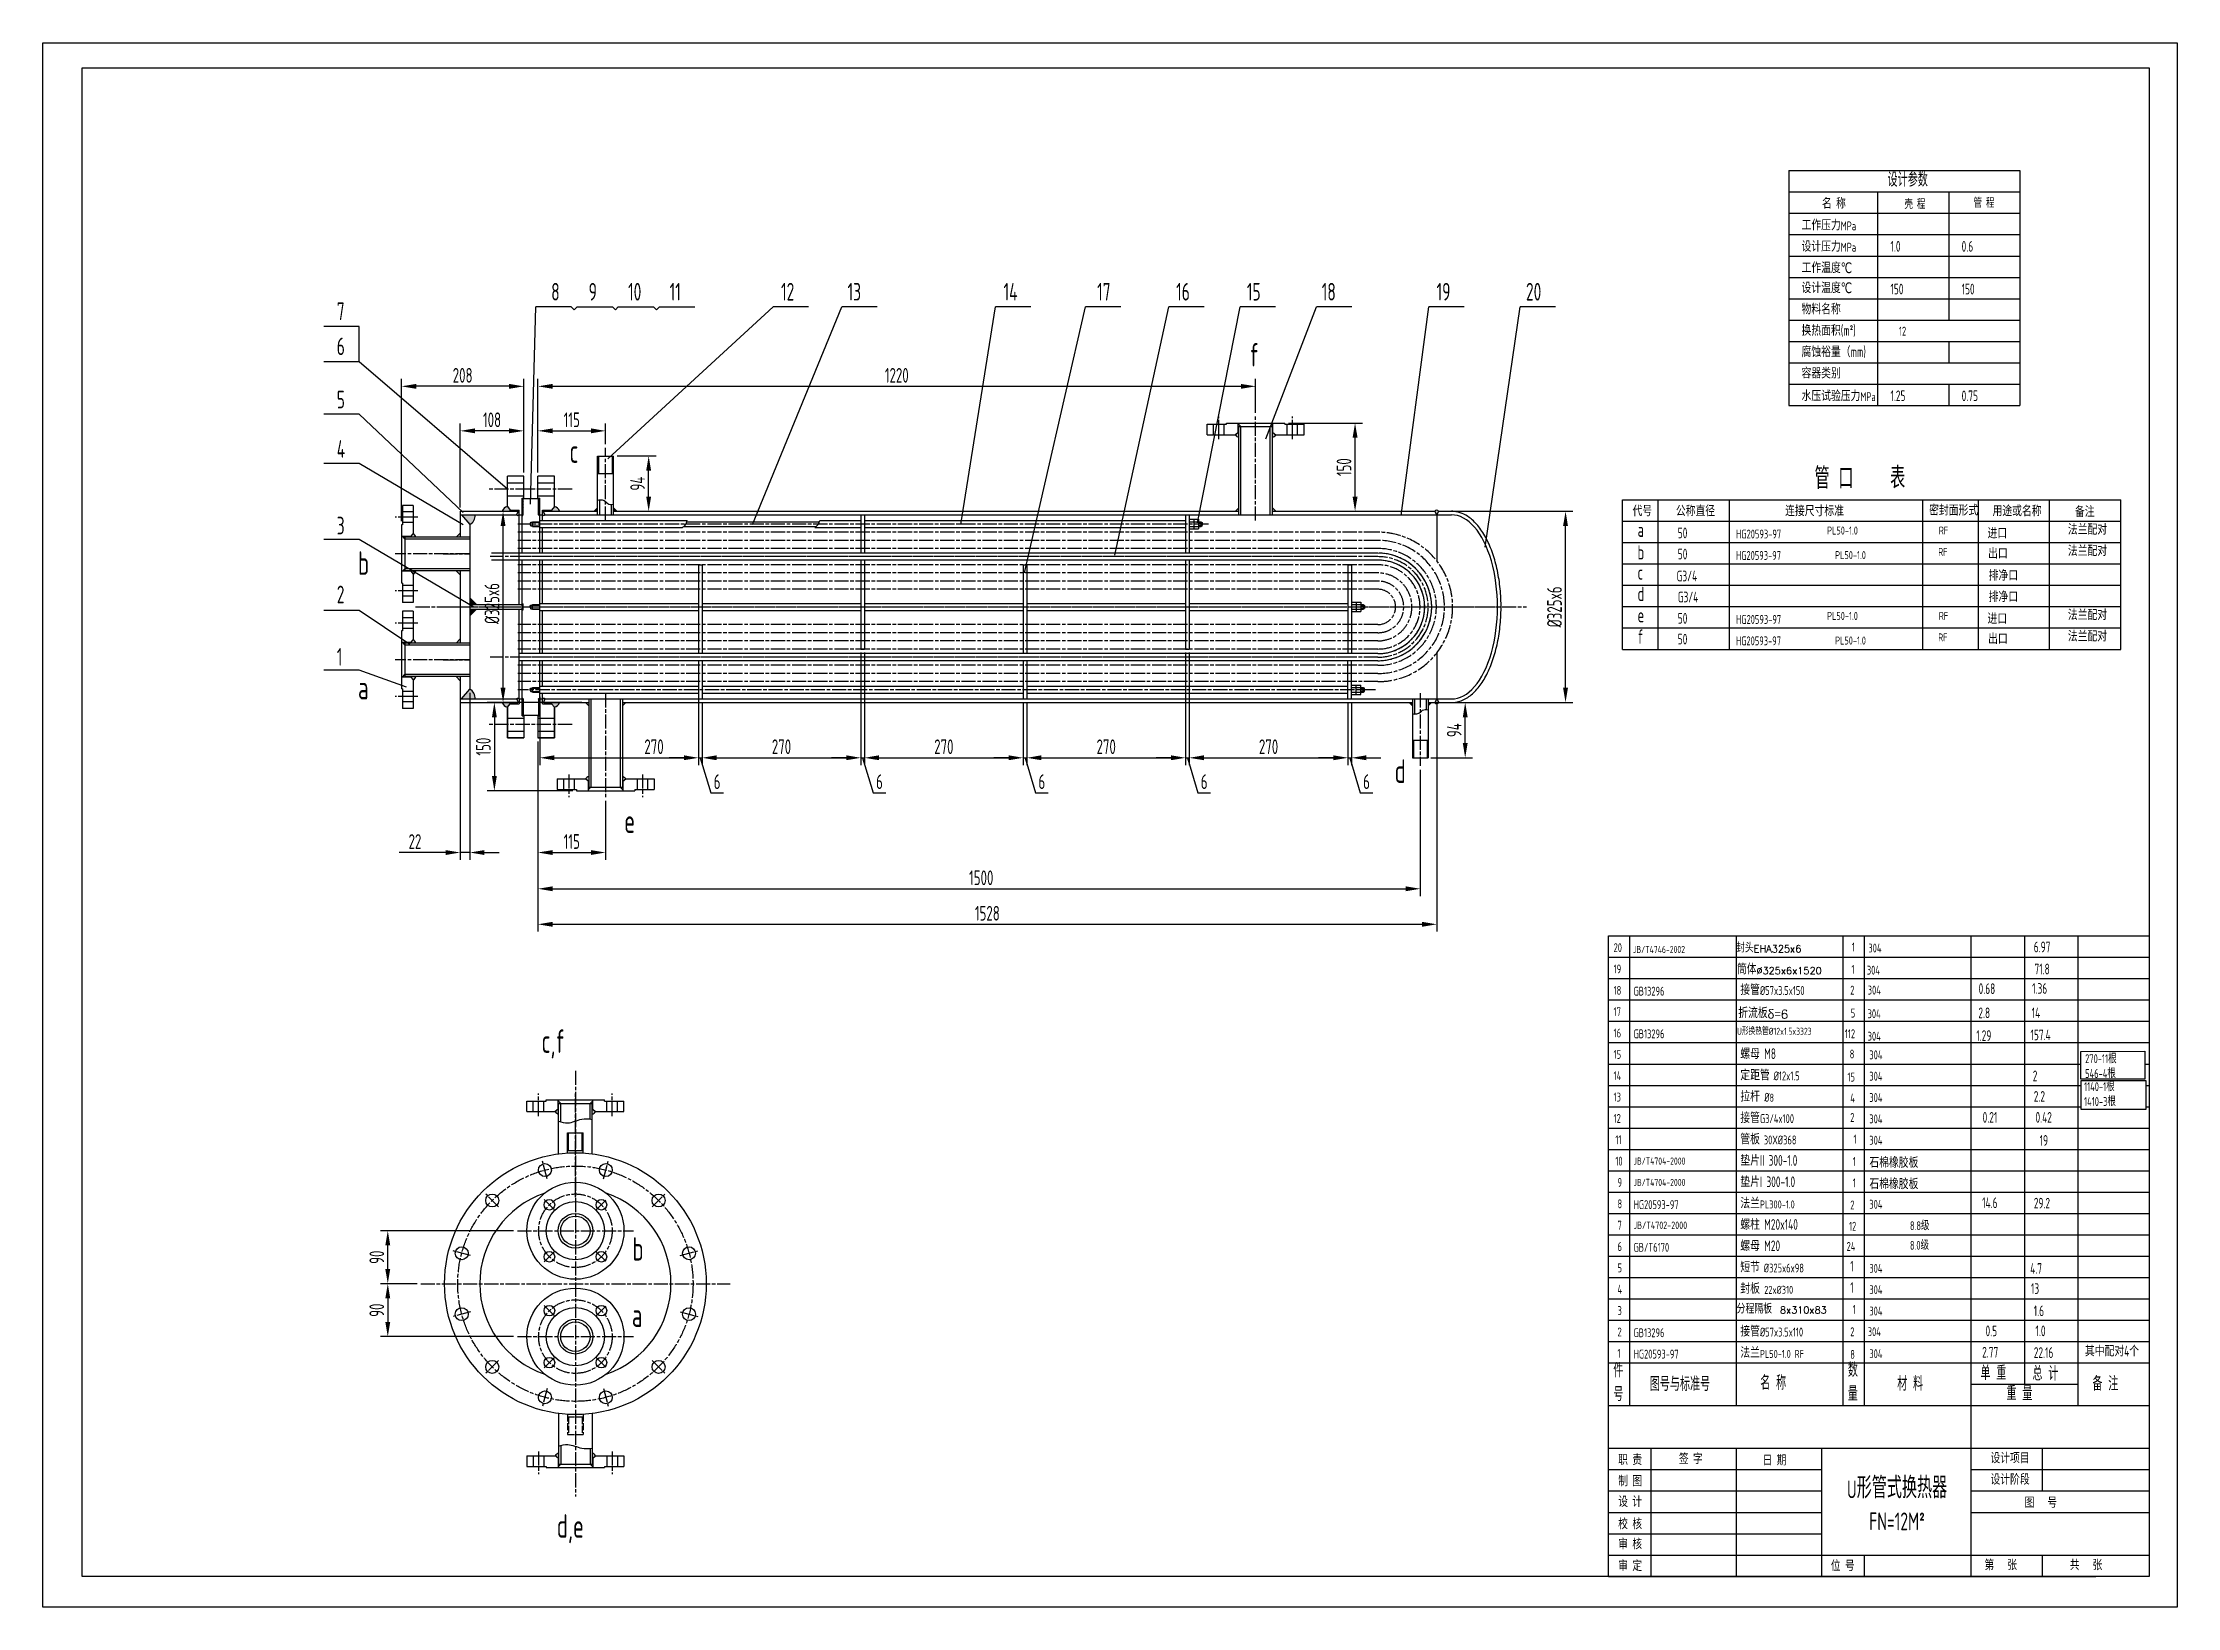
# Model space of a CAD drawing. Extents: x 1875 to 8428, y 2369 to 7964.
# Drawn here: x 2250 to 5879, y 5305 to 7964 of the extents above; entities that cross this region are included whole.
import ezdxf

# ---------------------------------------------------------------- set-up
doc = ezdxf.new("R2010")
doc.units = 0
doc.linetypes.add('ACAD_ISO02W100', pattern=[15, 12, -3])
doc.linetypes.add('ACAD_ISO08W100', pattern=[36, 24, -3, 6, -3])
doc.layers.get('DEFPOINTS').update_dxf_attribs({"linetype": 'CONTINUOUS'})
for name, color, linetype in [('中心线', 1, 'ACAD_ISO08W100'), ('实线', 6, 'CONTINUOUS'), ('文本', 4, 'CONTINUOUS'), ('标注', 3, 'CONTINUOUS'), ('虚线', 2, 'ACAD_ISO02W100')]:
    doc.layers.add(name, color=color, linetype=linetype)
doc.styles.get("Standard").update_dxf_attribs({"font": 'isocp.shx', "width": 0.707, "bigfont": 'hztxt.shx'})
doc.dimstyles.new('ISO-25', dxfattribs={"dimtxt": 2.5, "dimasz": 2.5, "dimexe": 1.25, "dimexo": 0.625, "dimtad": 1, "dimtxsty": 'STANDARD', "dimcen": 2.5, "dimazin": 3, "dimtfac": 1, "dimtmove": 0, "dimatfit": 3})

msp = doc.modelspace()

# ---------------------------------------------------------------- texts
at = {"layer": '文本', "color": 7}
for s, insert, char_height, width, attachment_point in [('设计参数', (5386.424, 7744.007), 24.192, 207.03293, 1), ('名 称', (5274.893, 7700.616), 18.144, 179.65115, 1), ('壳 程', (5415.141, 7697.278), 15.12, 109.52711, 1), ('管 程', (5532.682, 7699.28), 15.12, 112.1985, 1), ('工作压力{\\H0.8333x;MPa}', (5240.165, 7663.66), 18.144, 179.65115, 1), ('设计压力{\\H0.8333x;MPa}', (5240.165, 7627.372), 18.144, 179.65115, 1), ('1.0', (5391.365, 7627.372), 18.144, 179.65115, 1), ('0.6', (5512.325, 7627.372), 18.144, 179.65115, 1), ('工作温度℃', (5240.165, 7591.084), 18.144, 179.65115, 1), ('8', (3114.648, 7556.202), 30, 70.4632, 1), ('9', (3178.281, 7556.202), 30, 70.4632, 1), ('10', (3245.278, 7556.202), 30, 70.4632, 1), ('11', (3315.981, 7556.202), 30, 70.4632, 1), ('12', (3505.335, 7556.202), 30, 70.4632, 1), ('13', (3618.46, 7556.202), 30, 70.4632, 1), ('14', (3883.598, 7556.202), 30, 70.4632, 1), ('17', (4042.68, 7556.202), 30, 70.4632, 1), ('16', (4177.017, 7556.202), 30, 70.4632, 1), ('15', (4297.212, 7556.202), 30, 70.4632, 1), ('18', (4424.478, 7556.202), 30, 70.4632, 1), ('19', (4619.709, 7556.202), 30, 70.4632, 1), ('20', (4771.721, 7556.202), 30, 70.4632, 1), ('设计温度℃', (5240.165, 7557.038), 18.144, 179.65115, 1), ('150', (5391.365, 7554.796), 18.144, 179.65115, 1), ('150', (5512.325, 7554.796), 18.144, 179.65115, 1), ('7', (2750.084, 7523.074), 30, 70.4632, 1), ('物料名称', (5240.165, 7520.75), 18.144, 179.65115, 1), ('换热面积(m{\\fISOCPEUR|b0|i0|c0|p34;²})', (5240.165, 7484.462), 18.144, 179.65115, 1), ('12', (5405.791, 7481.792), 15.12, 205.65284, 1), ('6', (2750.084, 7463.442), 30, 70.4632, 1), ('f', (4301.73, 7454.072), 40, 54.83925, 1), ('腐蚀裕量（mm)', (5240.165, 7448.174), 18.144, 179.65115, 1), ('容器类别', (5240.165, 7411.886), 18.144, 179.65115, 1), ('5', (2750.084, 7372.892), 30, 70.4632, 1), ('水压试验压力{\\H0.8333x;MPa}', (5240.165, 7373.356), 18.144, 179.65115, 1), ('1.25', (5391.365, 7373.356), 18.144, 179.65115, 1), ('0.75', (5512.325, 7373.356), 18.144, 179.65115, 1), ('4', (2750.084, 7288.966), 30, 70.4632, 1), ('c', (3145.755, 7290.238), 40, 54.83925, 1), ('管 口', (5262.345, 7242.486), 36.288, 247.87929, 1), ('表', (5390.82, 7243.186), 36.288, 391.98379, 1), ('3', (2750.084, 7158.662), 30, 70.4632, 1), ('代号', (4952.87, 7177.764), 18.144, 60.48, 1), ('公称直径', (5026.539, 7177.764), 18.144, 120.96, 1), ('连接尺寸标准', (5212.245, 7177.764), 18.144, 302.4, 1), ('密封面形式', (5457.051, 7178.962), 18.144, 120.96, 1), ('用途或名称', (5564.864, 7177.764), 18.144, 120.96, 1), ('备注', (5705.008, 7176.565), 18.144, 120.96, 1), ('a', (4961.445, 7148.637), 24.192, 35.9701, 1), ('50', (5029.788, 7140.247), 18.144, 94.72127, 1), ('HG20593-97', (5128.881, 7136.878), 15.12, 181.11171, 1), (' {\\H0.75x;PL50-1.0}', (5276.224, 7142.089), 18.144, 181.11171, 1), (' {\\H0.75x;RF}', (5466.267, 7142.089), 18.144, 181.11171, 1), ('进口', (5556.348, 7139.783), 18.144, 122.06224, 1), ('法兰配对', (5692.905, 7146.261), 18.144, 122.06224, 1), ('b', (2786.254, 7099.903), 40, 54.83925, 1), ('b', (4961.445, 7110.326), 24.192, 35.9701, 1), ('50', (5029.788, 7104.359), 18.144, 94.72127, 1), ('HG20593-97', (5128.713, 7100.491), 15.12, 181.11171, 1), ('{\\H0.75x;PL50-1.0 }', (5297.182, 7100.291), 18.144, 181.11171, 1), (' {\\H0.75x;RF}', (5465.147, 7105.546), 18.144, 181.11171, 1), ('出口', (5557.319, 7105.579), 18.144, 122.06224, 1), ('法兰配对', (5692.905, 7109.973), 18.144, 122.06224, 1), ('2', (2750.084, 7041.608), 30, 70.4632, 1), ('c', (4961.445, 7076.061), 24.192, 35.9701, 1), ('G3/4', (5027.845, 7067.055), 18.144, 94.72127, 1), ('排净口', (5558.291, 7068.17), 18.144, 122.06224, 1), ('d', (4961.445, 7039.773), 24.192, 35.9701, 1), ('G3/4', (5029.788, 7031.383), 18.144, 94.72127, 1), ('排净口', (5558.291, 7031.882), 18.144, 122.06224, 1), ('e', (4961.445, 7003.485), 24.192, 35.9701, 1), ('f', (4961.445, 6967.197), 24.192, 35.9701, 1), ('50', (5029.788, 6995.095), 18.144, 94.72127, 1), ('HG20593-97', (5128.881, 6991.726), 15.12, 181.11171, 1), (' {\\H0.75x;PL50-1.0}', (5276.224, 6996.937), 18.144, 181.11171, 1), (' {\\H0.75x;RF}', (5466.267, 6996.937), 18.144, 181.11171, 1), ('进口', (5556.348, 6994.631), 18.144, 122.06224, 1), ('法兰配对', (5692.905, 7001.109), 18.144, 122.06224, 1), ('1', (2750.084, 6935.597), 30, 70.4632, 1), ('50', (5029.788, 6959.739), 18.144, 94.72127, 1), ('HG20593-97', (5128.713, 6955.339), 15.12, 181.11171, 1), ('{\\H0.75x;PL50-1.0 }', (5297.182, 6955.139), 18.144, 181.11171, 1), (' {\\H0.75x;RF}', (5465.147, 6960.394), 18.144, 181.11171, 1), ('出口', (5557.319, 6960.427), 18.144, 122.06224, 1), ('法兰配对', (5692.905, 6964.821), 18.144, 122.06224, 1), ('a', (2786.254, 6888.251), 40, 54.83925, 1), ('d', (4548.504, 6746.297), 40, 54.83925, 1), ('e', (3238.677, 6661.372), 40, 54.83925, 1), ('20', (4920.678, 6433.865), 15.12, 48.65939, 1), ('JB/T4746-2002', (4953.675, 6429.281), 12.096, 181.11171, 1), ('{\\Ftxt,gbcbig|c134;\\H0.8333x;\\W2.7005; \\W1;封头\\H0.8x;EHA325x6}', (5092.303, 6433.402), 18.144, 240.25995, 1), ('1', (5325.77, 6434.996), 15.12, 42.76249, 1), ('304', (5353.818, 6433.208), 15.12, 179.85399, 1), ('6.97', (5634.985, 6436.557), 18.144, 99.35989, 1), ('19', (4920.678, 6397.577), 15.12, 48.65939, 1), ('{\\Ftxt,gbcbig|c134;\\W2.2503; \\W1;筒体\\H0.6667x;∅325x6x1520}', (5094.441, 6399.143), 18.144, 240.25995, 1), ('1', (5325.177, 6397.083), 15.12, 42.76249, 1), ('304', (5351.232, 6395.613), 15.12, 179.85399, 1), ('71.8', (5636.144, 6399.077), 18.144, 99.35989, 1), ('18', (4920.678, 6361.289), 15.12, 48.65939, 1), ('GB13296', (4954.654, 6359.925), 15.12, 181.11171, 1), ('接管{\\H0.8333x;%%C57x3.5x150}', (5136.094, 6364.047), 18.144, 181.11171, 1), ('2', (5323.011, 6361.634), 15.12, 42.76249, 1), ('304', (5352.743, 6361.691), 15.12, 179.85399, 1), ('0.68', (5541.169, 6365.691), 18.144, 83.00953, 1), ('1.36', (5632.158, 6365.96), 18.144, 83.00953, 1), ('17', (4920.678, 6325.001), 15.12, 48.65939, 1), ('折流板', (5132.602, 6324.612), 18.144, 181.11171, 1), ('{\\fSimSun|b1|i0|c134|p2;\\H0.8333x;\\W3.81; \\W1;δ=\\Ftxt,gbcbig|c134;6}', (5142.837, 6320.766), 18.144, 240.25995, 1), ('5', (5323.853, 6322.633), 15.12, 42.76249, 1), ('304', (5352.465, 6321.503), 15.12, 179.85399, 1), ('2.8', (5540.773, 6324.546), 18.144, 99.35989, 1), ('14', (5631.493, 6324.546), 18.144, 99.35989, 1), ('c,f', (3098.215, 6287.342), 40, 54.83925, 1), ('16', (4920.678, 6288.713), 15.12, 48.65939, 1), ('GB13296', (4954.654, 6287.349), 15.12, 181.11171, 1), ('U形换热管%%C12x1.5x3323', (5130.524, 6290.123), 12, 212.4615, 1), ('112', (5313.762, 6287.482), 15.12, 42.76249, 1), ('304', (5352.591, 6283.288), 15.12, 179.85399, 1), ('1.29', (5537.272, 6285.879), 18.144, 83.00953, 1), ('157.4', (5629.415, 6287.12), 18.144, 99.35989, 1), ('15', (4920.678, 6252.425), 15.12, 48.65939, 1), ('螺母 M8', (5136.094, 6255.183), 18.144, 181.11171, 1), ('8', (5322.064, 6253.03), 15.12, 42.76249, 1), ('304', (5355.445, 6251.653), 15.12, 179.85399, 1), ('270-11根\\P546-4根', (5722.305, 6245.093), 15.12, 120.96, 1), ('14', (4920.678, 6216.137), 15.12, 48.65939, 1), ('定距管{\\H0.8333x; %%C12x1.5}', (5136.094, 6218.895), 18.144, 181.11171, 1), ('15', (5318.278, 6213.903), 15.12, 42.76249, 1), ('304', (5355.445, 6215.365), 15.12, 179.85399, 1), ('2', (5633.199, 6217.354), 18.144, 99.35989, 1), ('13', (4920.678, 6179.849), 15.12, 48.65939, 1), ('拉杆 {\\H0.8333x;%%C\\H0.9x;8}', (5136.094, 6182.607), 18.144, 181.11171, 1), ('4', (5323.011, 6178.249), 15.12, 42.76249, 1), ('304', (5355.445, 6179.077), 15.12, 179.85399, 1), ('2.2', (5634.985, 6182.541), 18.144, 99.35989, 1), ('1140-1根\\P1410-3根', (5720.422, 6197.512), 15.12, 120.96, 1), ('12', (4920.678, 6143.561), 15.12, 48.65939, 1), ('接管{\\H0.8333x;G3/4x100}', (5136.094, 6146.319), 18.144, 181.11171, 1), ('2', (5323.011, 6145.189), 15.12, 42.76249, 1), ('304', (5355.445, 6142.789), 15.12, 179.85399, 1), ('0.21', (5548, 6146.894), 18.144, 83.00953, 1), ('0.42', (5637.906, 6146.894), 18.144, 83.00953, 1), ('11', (4923.654, 6107.273), 15.12, 48.65939, 1), ('管板{\\H0.8333x; 30X%%C368}', (5136.094, 6110.031), 18.144, 181.11171, 1), ('1', (5328.565, 6108.331), 15.12, 42.76249, 1), ('304', (5355.445, 6106.501), 15.12, 179.85399, 1), ('19', (5644.992, 6107.742), 18.144, 99.35989, 1), ('10', (4923.654, 6070.985), 15.12, 48.65939, 1), ('JB/T4704-2000', (4954.654, 6069.621), 12.096, 181.11171, 1), ('垫片II 300-1.0', (5136.094, 6073.743), 18.144, 181.11171, 1), ('1', (5327.13, 6070.228), 15.12, 42.76249, 1), ('石棉橡胶板', (5355.445, 6070.213), 18.144, 179.85399, 1), ('9', (4927.36, 6034.697), 15.12, 48.65939, 1), ('JB/T4704-2000', (4954.654, 6033.333), 12.096, 181.11171, 1), ('垫片I 300-1.0', (5136.094, 6037.455), 18.144, 181.11171, 1), ('1', (5327.13, 6033.94), 15.12, 42.76249, 1), ('石棉橡胶板', (5355.445, 6033.925), 18.144, 179.85399, 1), ('8', (4927.36, 5998.409), 15.12, 48.65939, 1), ('HG20593-97', (4954.654, 5997.045), 15.12, 181.11171, 1), ('法兰{\\H0.75x;PL300-1.0 }', (5136.094, 6001.167), 18.144, 181.11171, 1), ('2', (5323.011, 5996.472), 15.12, 42.76249, 1), ('304', (5355.445, 5997.637), 15.12, 179.85399, 1), ('14.6', (5547.186, 6001.742), 18.144, 83.00953, 1), ('29.2', (5634.985, 6001.101), 18.144, 99.35989, 1), ('7', (4927.36, 5962.121), 15.12, 48.65939, 1), ('JB/T4702-2000', (4954.654, 5960.757), 12.6, 181.11171, 1), ('螺柱 M20x140', (5136.094, 5964.879), 18.144, 181.11171, 1), ('12', (5320.94, 5960.302), 15.12, 42.76249, 1), ('8.8级', (5424.467, 5961.208), 15.12, 179.85399, 1), ('b', (3252.828, 5934.333), 40, 54.83925, 1), ('6', (4927.36, 5925.833), 15.12, 48.65939, 1), ('GB/T6170', (4954.654, 5924.469), 15.12, 181.11171, 1), ('螺母 M20', (5136.094, 5928.591), 18.144, 181.11171, 1), ('24', (5316.8, 5926.084), 15.12, 42.76249, 1), ('8.0级', (5424.467, 5927.896), 15.12, 179.85399, 1), ('5', (4927.36, 5889.545), 15.12, 48.65939, 1), ('短节{\\H0.8333x; %%C325x6x98}', (5136.094, 5892.303), 18.144, 181.11171, 1), ('1', (5323.011, 5893.935), 18.144, 42.76249, 1), ('304', (5355.445, 5888.773), 15.12, 179.85399, 1), ('4.7', (5628.901, 5890.014), 18.144, 99.35989, 1), ('4', (4927.36, 5853.257), 15.12, 48.65939, 1), ('封板 {\\H0.75x;22x%%C310}', (5136.094, 5856.015), 18.144, 181.11171, 1), ('1', (5323.011, 5857.647), 18.144, 42.76249, 1), ('304', (5355.445, 5852.485), 15.12, 179.85399, 1), ('13', (5630.252, 5855.949), 18.144, 99.35989, 1), ('a', (3251.752, 5821.749), 40, 54.83925, 1), ('3', (4927.36, 5816.969), 15.12, 48.65939, 1), ('{\\Ftxt,gbcbig|c134;\\H0.8333x;\\W2.7005; \\W1;分程隔板 \\H0.7937x;8x310x83}', (5093.282, 5819.727), 18.144, 240.25995, 1), ('1', (5327.106, 5818.902), 15.12, 42.76249, 1), ('304', (5355.445, 5816.197), 15.12, 179.85399, 1), ('1.6', (5634.985, 5818.067), 18.144, 99.35989, 1), ('2', (4927.36, 5780.681), 15.12, 48.65939, 1), ('GB13296', (4954.654, 5779.317), 15.12, 181.11171, 1), ('接管{\\H0.8333x;%%C57x3.5x110}', (5136.094, 5783.439), 18.144, 181.11171, 1), ('2', (5323.011, 5781.026), 15.12, 42.76249, 1), ('304', (5352.743, 5781.083), 15.12, 179.85399, 1), ('0.5', (5552.935, 5784.014), 18.144, 83.00953, 1), ('1.0', (5637.906, 5784.014), 18.144, 83.00953, 1), ('1', (4927.36, 5744.393), 15.12, 48.65939, 1), ('HG20593-97', (4954.654, 5743.029), 15.12, 181.11171, 1), ('法兰{\\H0.75x;PL50-1.0 RF}', (5136.094, 5747.151), 18.144, 181.11171, 1), ('8', (5323.011, 5742.456), 15.12, 42.76249, 1), ('304', (5355.445, 5743.621), 15.12, 179.85399, 1), ('2.77', (5547.186, 5747.726), 18.144, 83.00953, 1), ('22.16', (5634.985, 5747.085), 18.144, 99.35989, 1), ('其中配对4个', (5721.976, 5749.739), 18.144, 120.96, 1), ('件\\P号', (4920.184, 5720.02), 24.192, 33.13152, 1), ('图号与标准号', (4982.19, 5696.868), 24.192, 176.17964, 1), ('名 称', (5170.007, 5698.928), 24.192, 247.87929, 1), ('数\\P量', (5318.835, 5720.877), 24.192, 33.13152, 1), ('材 料', (5402.832, 5697.472), 24.192, 247.87929, 1), ('单 重', (5544.32, 5715.621), 24.192, 247.87929, 1), ('总 计', (5632.866, 5714.659), 24.192, 247.87929, 1), ('备 注', (5734.696, 5697.472), 24.192, 247.87929, 1), ('重 量', (5588.593, 5680.988), 24.192, 247.87929, 1), ('职 责', (4928.451, 5564.934), 18.144, 117.92445, 1), ('签 字', (5031.633, 5566.579), 18.144, 98.47796, 1), ('日 期', (5173.737, 5564.235), 18.144, 99.6503, 1), ('设计项目', (5561.263, 5567.967), 18.144, 120.96, 1), ('制 图', (4928.451, 5528.918), 18.144, 117.92445, 1), ('{\\H0.8267x;U}形管式换热器\\P{\\H0.8333x;FN=12M\\fISOCPEUR|b0|i0|c0|p34;²}', (5402.592, 5526.752), 36.288, 243.31768, 2), ('设计阶段', (5561.263, 5531.679), 18.144, 120.96, 1), ('设 计', (4928.451, 5493.826), 18.144, 117.92445, 1), ('图   号', (5619.344, 5492.355), 18.144, 247.87929, 1), ('d,e', (3124.249, 5463.282), 40, 54.83925, 1), ('校 核', (4928.451, 5455.963), 18.144, 117.92445, 1), ('审 核', (4928.451, 5421.794), 18.144, 117.92445, 1), ('审 定', (4928.451, 5384.855), 18.144, 117.92445, 1), ('位 号', (5289.876, 5384.791), 18.144, 67.87832, 1), ('第   张', (5551.161, 5386.248), 18.144, 247.87929, 1), ('共   张', (5696.101, 5386.248), 18.144, 247.87929, 1)]:
    msp.add_mtext(s, dxfattribs=dict(at, insert=insert, char_height=char_height, width=width, attachment_point=attachment_point))

# ---------------------------------------------------------------- blocks, each defined once
blk = doc.blocks.new('*D1')
at = {"layer": 'DEFPOINTS', "color": 0}
for p in [(3092.1, 6783), (3207.1, 6682), (3207.1, 6588)]:
    blk.add_point(p, dxfattribs=at)
at = {"layer": '标注', "color": 3}
for p, q in [((3092.1, 6776.7), (3092.1, 6575.5)), ((3207.1, 6675.7), (3207.1, 6575.5)), ((3117.1, 6588), (3182.1, 6588))]:
    blk.add_line(p, q, dxfattribs=at)
for points in [[(3117.1, 6592.1), (3117.1, 6583.8), (3092.1, 6588)], [(3182.1, 6592.1), (3182.1, 6583.8), (3207.1, 6588)]]:
    blk.add_solid(points, dxfattribs=at)
at = {"layer": '标注', "color": 4, "insert": (3149.6, 6606.7), "char_height": 25, "attachment_point": 5}
blk.add_mtext('115', dxfattribs=at)
blk = doc.blocks.new('*D2')
at = {"layer": 'DEFPOINTS', "color": 0}
for p in [(3092.1, 6783), (4592.1, 6735.1), (4592.1, 6526.4)]:
    blk.add_point(p, dxfattribs=at)
at = {"layer": '标注', "color": 3}
for p, q in [((3092.1, 6776.7), (3092.1, 6513.9)), ((4592.1, 6728.8), (4592.1, 6513.9)), ((3117.1, 6526.4), (4567.1, 6526.4))]:
    blk.add_line(p, q, dxfattribs=at)
for points in [[(3117.1, 6530.5), (3117.1, 6522.2), (3092.1, 6526.4)], [(4567.1, 6530.5), (4567.1, 6522.2), (4592.1, 6526.4)]]:
    blk.add_solid(points, dxfattribs=at)
at = {"layer": '标注', "color": 4, "insert": (3845.7, 6545.1), "char_height": 25, "attachment_point": 5}
blk.add_mtext('1500', dxfattribs=at)
blk = doc.blocks.new('*D3')
at = {"layer": 'DEFPOINTS', "color": 0}
for p in [(3207.1, 7304.7), (3207.1, 7275.8), (3092.1, 7228)]:
    blk.add_point(p, dxfattribs=at)
at = {"layer": '标注', "color": 3}
for p, q in [((3092.1, 7234.2), (3092.1, 7317.2)), ((3117.1, 7304.7), (3182.1, 7304.7)), ((3207.1, 7282.1), (3207.1, 7317.2))]:
    blk.add_line(p, q, dxfattribs=at)
for points in [[(3117.1, 7308.9), (3117.1, 7300.6), (3092.1, 7304.7)], [(3182.1, 7308.9), (3182.1, 7300.6), (3207.1, 7304.7)]]:
    blk.add_solid(points, dxfattribs=at)
at = {"layer": '标注', "color": 4, "insert": (3149.6, 7323.5), "char_height": 25, "attachment_point": 5}
blk.add_mtext('115', dxfattribs=at)
blk = doc.blocks.new('*D4')
at = {"layer": 'DEFPOINTS', "color": 0}
for p in [(4312.1, 7380.4), (4312.1, 7329), (3092.1, 7228)]:
    blk.add_point(p, dxfattribs=at)
at = {"layer": '标注', "color": 3}
for p, q in [((3092.1, 7234.2), (3092.1, 7392.9)), ((3117.1, 7380.4), (4287.1, 7380.4)), ((4312.1, 7335.2), (4312.1, 7392.9))]:
    blk.add_line(p, q, dxfattribs=at)
for points in [[(3117.1, 7384.5), (3117.1, 7376.2), (3092.1, 7380.4)], [(4287.1, 7384.5), (4287.1, 7376.2), (4312.1, 7380.4)]]:
    blk.add_solid(points, dxfattribs=at)
at = {"layer": '标注', "color": 4, "insert": (3702.1, 7399.1), "char_height": 25, "attachment_point": 5}
blk.add_mtext('1220', dxfattribs=at)
blk = doc.blocks.new('*D5')
at = {"layer": 'DEFPOINTS', "color": 0}
for p in [(4620.1, 6849), (3092.1, 6776.7), (4620.1, 6466)]:
    blk.add_point(p, dxfattribs=at)
at = {"layer": '标注', "color": 3}
for p, q in [((4620.1, 6842.7), (4620.1, 6453.5)), ((3092.1, 6770.5), (3092.1, 6453.5)), ((3117.1, 6466), (4595.1, 6466))]:
    blk.add_line(p, q, dxfattribs=at)
for points in [[(3117.1, 6470.2), (3117.1, 6461.8), (3092.1, 6466)], [(4595.1, 6470.2), (4595.1, 6461.8), (4620.1, 6466)]]:
    blk.add_solid(points, dxfattribs=at)
at = {"layer": '标注', "color": 4, "insert": (3856.1, 6484.8), "char_height": 25, "attachment_point": 5}
blk.add_mtext('1528', dxfattribs=at)
blk = doc.blocks.new('*D6')
at = {"layer": 'DEFPOINTS', "color": 0}
for p in [(3095.1, 6858.6), (3365.1, 6858.6), (3365.1, 6749)]:
    blk.add_point(p, dxfattribs=at)
at = {"layer": '标注', "color": 3}
for p, q in [((3095.1, 6852.4), (3095.1, 6736.5)), ((3365.1, 6852.4), (3365.1, 6736.5)), ((3120.1, 6749), (3340.1, 6749))]:
    blk.add_line(p, q, dxfattribs=at)
for points in [[(3120.1, 6753.2), (3120.1, 6744.9), (3095.1, 6749)], [(3340.1, 6753.2), (3340.1, 6744.9), (3365.1, 6749)]]:
    blk.add_solid(points, dxfattribs=at)
at = {"layer": '标注', "color": 4, "insert": (3289.4, 6767.8), "char_height": 25, "attachment_point": 5}
blk.add_mtext('270', dxfattribs=at)
blk = doc.blocks.new('*D7')
at = {"layer": 'DEFPOINTS', "color": 0}
for p in [(3365.1, 6858.6), (3371.1, 6849), (3371.1, 6749)]:
    blk.add_point(p, dxfattribs=at)
at = {"layer": '标注', "color": 3}
for p, q in [((3365.1, 6852.4), (3365.1, 6736.5)), ((3371.1, 6842.7), (3371.1, 6736.5)), ((3340.1, 6749), (3315.1, 6749)), ((3365.1, 6749), (3371.1, 6749)), ((3365.1, 6749), (3371.1, 6749)), ((3368.1, 6749), (3385.9, 6689.7)), ((3396.1, 6749), (3421.1, 6749)), ((3385.9, 6689.7), (3407.4, 6689.7))]:
    blk.add_line(p, q, dxfattribs=at)
for points in [[(3340.1, 6753.2), (3340.1, 6744.9), (3365.1, 6749)], [(3396.1, 6753.2), (3396.1, 6744.9), (3371.1, 6749)]]:
    blk.add_solid(points, dxfattribs=at)
at = {"layer": '标注', "color": 4, "insert": (3396.7, 6708.4), "char_height": 25, "attachment_point": 5}
blk.add_mtext('6', dxfattribs=at)
blk = doc.blocks.new('*D8')
at = {"layer": 'DEFPOINTS', "color": 0}
for p in [(3641.1, 6933.9), (3371.1, 6849), (3641.1, 6749)]:
    blk.add_point(p, dxfattribs=at)
at = {"layer": '标注', "color": 3}
for p, q in [((3641.1, 6927.7), (3641.1, 6736.5)), ((3371.1, 6842.7), (3371.1, 6736.5)), ((3396.1, 6749), (3616.1, 6749))]:
    blk.add_line(p, q, dxfattribs=at)
for points in [[(3396.1, 6753.2), (3396.1, 6744.9), (3371.1, 6749)], [(3616.1, 6753.2), (3616.1, 6744.9), (3641.1, 6749)]]:
    blk.add_solid(points, dxfattribs=at)
at = {"layer": '标注', "color": 4, "insert": (3506.1, 6767.8), "char_height": 25, "attachment_point": 5}
blk.add_mtext('270', dxfattribs=at)
blk = doc.blocks.new('*D9')
at = {"layer": 'DEFPOINTS', "color": 0}
for p in [(3641.1, 6933.9), (3647.1, 6933.9), (3647.1, 6749)]:
    blk.add_point(p, dxfattribs=at)
at = {"layer": '标注', "color": 3}
for p, q in [((3641.1, 6927.7), (3641.1, 6736.5)), ((3647.1, 6927.7), (3647.1, 6736.5)), ((3616.1, 6749), (3591.1, 6749)), ((3641.1, 6749), (3647.1, 6749)), ((3641.1, 6749), (3647.1, 6749)), ((3644.1, 6749), (3661.9, 6689.7)), ((3672.1, 6749), (3697.1, 6749)), ((3661.9, 6689.7), (3683.4, 6689.7))]:
    blk.add_line(p, q, dxfattribs=at)
for points in [[(3616.1, 6753.2), (3616.1, 6744.9), (3641.1, 6749)], [(3672.1, 6753.2), (3672.1, 6744.9), (3647.1, 6749)]]:
    blk.add_solid(points, dxfattribs=at)
at = {"layer": '标注', "color": 4, "insert": (3672.7, 6708.4), "char_height": 25, "attachment_point": 5}
blk.add_mtext('6', dxfattribs=at)
blk = doc.blocks.new('*D10')
at = {"layer": 'DEFPOINTS', "color": 0}
for p in [(3647.1, 6933.9), (3917.1, 6849), (3917.1, 6749)]:
    blk.add_point(p, dxfattribs=at)
at = {"layer": '标注', "color": 3}
for p, q in [((3647.1, 6927.7), (3647.1, 6736.5)), ((3917.1, 6842.7), (3917.1, 6736.5)), ((3672.1, 6749), (3892.1, 6749))]:
    blk.add_line(p, q, dxfattribs=at)
for points in [[(3672.1, 6753.2), (3672.1, 6744.9), (3647.1, 6749)], [(3892.1, 6753.2), (3892.1, 6744.9), (3917.1, 6749)]]:
    blk.add_solid(points, dxfattribs=at)
at = {"layer": '标注', "color": 4, "insert": (3782.1, 6767.8), "char_height": 25, "attachment_point": 5}
blk.add_mtext('270', dxfattribs=at)
blk = doc.blocks.new('*D11')
at = {"layer": 'DEFPOINTS', "color": 0}
for p in [(3917.1, 6849), (3923.1, 6849), (3923.1, 6749)]:
    blk.add_point(p, dxfattribs=at)
at = {"layer": '标注', "color": 3}
for p, q in [((3917.1, 6842.7), (3917.1, 6736.5)), ((3923.1, 6842.7), (3923.1, 6736.5)), ((3892.1, 6749), (3867.1, 6749)), ((3917.1, 6749), (3923.1, 6749)), ((3917.1, 6749), (3923.1, 6749)), ((3920.1, 6749), (3937.9, 6689.7)), ((3948.1, 6749), (3973.1, 6749)), ((3937.9, 6689.7), (3959.4, 6689.7))]:
    blk.add_line(p, q, dxfattribs=at)
for points in [[(3892.1, 6753.2), (3892.1, 6744.9), (3917.1, 6749)], [(3948.1, 6753.2), (3948.1, 6744.9), (3923.1, 6749)]]:
    blk.add_solid(points, dxfattribs=at)
at = {"layer": '标注', "color": 4, "insert": (3948.7, 6708.4), "char_height": 25, "attachment_point": 5}
blk.add_mtext('6', dxfattribs=at)
blk = doc.blocks.new('*D12')
at = {"layer": 'DEFPOINTS', "color": 0}
for p in [(4193.1, 6933.9), (3923.1, 6849), (4193.1, 6749)]:
    blk.add_point(p, dxfattribs=at)
at = {"layer": '标注', "color": 3}
for p, q in [((4193.1, 6927.7), (4193.1, 6736.5)), ((3923.1, 6842.7), (3923.1, 6736.5)), ((3948.1, 6749), (4168.1, 6749))]:
    blk.add_line(p, q, dxfattribs=at)
for points in [[(3948.1, 6753.2), (3948.1, 6744.9), (3923.1, 6749)], [(4168.1, 6753.2), (4168.1, 6744.9), (4193.1, 6749)]]:
    blk.add_solid(points, dxfattribs=at)
at = {"layer": '标注', "color": 4, "insert": (4058.1, 6767.8), "char_height": 25, "attachment_point": 5}
blk.add_mtext('270', dxfattribs=at)
blk = doc.blocks.new('*D13')
at = {"layer": 'DEFPOINTS', "color": 0}
for p in [(4193.1, 6933.9), (4199.1, 6933.9), (4199.1, 6749)]:
    blk.add_point(p, dxfattribs=at)
at = {"layer": '标注', "color": 3}
for p, q in [((4193.1, 6927.7), (4193.1, 6736.5)), ((4199.1, 6927.7), (4199.1, 6736.5)), ((4168.1, 6749), (4143.1, 6749)), ((4193.1, 6749), (4199.1, 6749)), ((4193.1, 6749), (4199.1, 6749)), ((4196.1, 6749), (4213.9, 6689.7)), ((4224.1, 6749), (4249.1, 6749)), ((4213.9, 6689.7), (4235.4, 6689.7))]:
    blk.add_line(p, q, dxfattribs=at)
for points in [[(4168.1, 6753.2), (4168.1, 6744.9), (4193.1, 6749)], [(4224.1, 6753.2), (4224.1, 6744.9), (4199.1, 6749)]]:
    blk.add_solid(points, dxfattribs=at)
at = {"layer": '标注', "color": 4, "insert": (4224.7, 6708.4), "char_height": 25, "attachment_point": 5}
blk.add_mtext('6', dxfattribs=at)
blk = doc.blocks.new('*D14')
at = {"layer": 'DEFPOINTS', "color": 0}
for p in [(4199.1, 6933.9), (4469.1, 6849), (4469.1, 6749)]:
    blk.add_point(p, dxfattribs=at)
at = {"layer": '标注', "color": 3}
for p, q in [((4199.1, 6927.7), (4199.1, 6736.5)), ((4469.1, 6842.7), (4469.1, 6736.5)), ((4224.1, 6749), (4444.1, 6749))]:
    blk.add_line(p, q, dxfattribs=at)
for points in [[(4224.1, 6753.2), (4224.1, 6744.9), (4199.1, 6749)], [(4444.1, 6753.2), (4444.1, 6744.9), (4469.1, 6749)]]:
    blk.add_solid(points, dxfattribs=at)
at = {"layer": '标注', "color": 4, "insert": (4334.1, 6767.8), "char_height": 25, "attachment_point": 5}
blk.add_mtext('270', dxfattribs=at)
blk = doc.blocks.new('*D15')
at = {"layer": 'DEFPOINTS', "color": 0}
for p in [(4469.1, 6849), (4475.1, 6849), (4475.1, 6749)]:
    blk.add_point(p, dxfattribs=at)
at = {"layer": '标注', "color": 3}
for p, q in [((4469.1, 6842.7), (4469.1, 6736.5)), ((4475.1, 6842.7), (4475.1, 6736.5)), ((4444.1, 6749), (4419.1, 6749)), ((4469.1, 6749), (4475.1, 6749)), ((4469.1, 6749), (4475.1, 6749)), ((4472.1, 6749), (4489.9, 6689.7)), ((4500.1, 6749), (4525.1, 6749)), ((4489.9, 6689.7), (4511.4, 6689.7))]:
    blk.add_line(p, q, dxfattribs=at)
for points in [[(4444.1, 6753.2), (4444.1, 6744.9), (4469.1, 6749)], [(4500.1, 6753.2), (4500.1, 6744.9), (4475.1, 6749)]]:
    blk.add_solid(points, dxfattribs=at)
at = {"layer": '标注', "color": 4, "insert": (4500.7, 6708.4), "char_height": 25, "attachment_point": 5}
blk.add_mtext('6', dxfattribs=at)
blk = doc.blocks.new('*D16')
at = {"layer": 'DEFPOINTS', "color": 0}
for p in [(4361.6, 7318), (4481.2, 7318), (4340.6, 7168)]:
    blk.add_point(p, dxfattribs=at)
at = {"layer": '标注', "color": 3}
for p, q in [((4367.8, 7318), (4493.7, 7318)), ((4481.2, 7193), (4481.2, 7293)), ((4346.8, 7168), (4493.7, 7168))]:
    blk.add_line(p, q, dxfattribs=at)
for points in [[(4477, 7293), (4485.4, 7293), (4481.2, 7318)], [(4477, 7193), (4485.4, 7193), (4481.2, 7168)]]:
    blk.add_solid(points, dxfattribs=at)
at = {"layer": '标注', "color": 4, "insert": (4462.4, 7243), "char_height": 25, "attachment_point": 5, "rotation": 90}
blk.add_mtext('150', dxfattribs=at)
blk = doc.blocks.new('*D17')
at = {"layer": 'DEFPOINTS', "color": 0}
for p in [(3172.9, 6843), (3018, 6693), (3157.6, 6693)]:
    blk.add_point(p, dxfattribs=at)
at = {"layer": '标注', "color": 3}
for p, q in [((3166.7, 6843), (3005.5, 6843)), ((3018, 6818), (3018, 6718)), ((3151.3, 6693), (3005.5, 6693))]:
    blk.add_line(p, q, dxfattribs=at)
for points in [[(3013.9, 6818), (3022.2, 6818), (3018, 6843)], [(3013.9, 6718), (3022.2, 6718), (3018, 6693)]]:
    blk.add_solid(points, dxfattribs=at)
at = {"layer": '标注', "color": 4, "insert": (2999.3, 6768), "char_height": 25, "attachment_point": 5, "rotation": 90}
blk.add_mtext('150', dxfattribs=at)
blk = doc.blocks.new('*D18')
at = {"layer": 'DEFPOINTS', "color": 0}
for p in [(3220.6, 7262), (3280.3, 7262), (3220.6, 7168)]:
    blk.add_point(p, dxfattribs=at)
at = {"layer": '标注', "color": 3}
for p, q in [((3226.8, 7262), (3292.8, 7262)), ((3280.3, 7193), (3280.3, 7237)), ((3226.8, 7168), (3292.8, 7168))]:
    blk.add_line(p, q, dxfattribs=at)
for points in [[(3276.1, 7237), (3284.5, 7237), (3280.3, 7262)], [(3276.1, 7193), (3284.5, 7193), (3280.3, 7168)]]:
    blk.add_solid(points, dxfattribs=at)
at = {"layer": '标注', "color": 4, "insert": (3261.5, 7215), "char_height": 25, "attachment_point": 5, "rotation": 90}
blk.add_mtext('94', dxfattribs=at)
blk = doc.blocks.new('*D19')
at = {"layer": 'DEFPOINTS', "color": 0}
for p in [(4611.2, 6843), (4668.4, 6843), (4603.6, 6749)]:
    blk.add_point(p, dxfattribs=at)
at = {"layer": '标注', "color": 3}
for p, q in [((4617.5, 6843), (4680.9, 6843)), ((4668.4, 6774), (4668.4, 6818)), ((4609.8, 6749), (4680.9, 6749))]:
    blk.add_line(p, q, dxfattribs=at)
for points in [[(4664.3, 6818), (4672.6, 6818), (4668.4, 6843)], [(4664.3, 6774), (4672.6, 6774), (4668.4, 6749)]]:
    blk.add_solid(points, dxfattribs=at)
at = {"layer": '标注', "color": 4, "insert": (4649.7, 6796), "char_height": 25, "attachment_point": 5, "rotation": 90}
blk.add_mtext('94', dxfattribs=at)
blk = doc.blocks.new('*D20')
at = {"layer": 'DEFPOINTS', "color": 0}
for p in [(2960.1, 7304.7), (3068.1, 7228), (2960.1, 7168)]:
    blk.add_point(p, dxfattribs=at)
at = {"layer": '标注', "color": 3}
for p, q in [((2960.1, 7174.2), (2960.1, 7317.2)), ((3043.1, 7304.7), (2985.1, 7304.7)), ((3068.1, 7234.2), (3068.1, 7317.2))]:
    blk.add_line(p, q, dxfattribs=at)
for points in [[(2985.1, 7308.9), (2985.1, 7300.6), (2960.1, 7304.7)], [(3043.1, 7308.9), (3043.1, 7300.6), (3068.1, 7304.7)]]:
    blk.add_solid(points, dxfattribs=at)
at = {"layer": '标注', "color": 4, "insert": (3014.1, 7323.5), "char_height": 25, "attachment_point": 5}
blk.add_mtext('108', dxfattribs=at)
blk = doc.blocks.new('*D21')
at = {"layer": 'DEFPOINTS', "color": 0}
for p in [(2860.1, 7380.4), (3068.1, 7228), (2860.1, 7145)]:
    blk.add_point(p, dxfattribs=at)
at = {"layer": '标注', "color": 3}
for p, q in [((2860.1, 7151.2), (2860.1, 7392.9)), ((3043.1, 7380.4), (2885.1, 7380.4)), ((3068.1, 7234.2), (3068.1, 7392.9))]:
    blk.add_line(p, q, dxfattribs=at)
for points in [[(2885.1, 7384.5), (2885.1, 7376.2), (2860.1, 7380.4)], [(3043.1, 7384.5), (3043.1, 7376.2), (3068.1, 7380.4)]]:
    blk.add_solid(points, dxfattribs=at)
at = {"layer": '标注', "color": 4, "insert": (2964.1, 7399.1), "char_height": 25, "attachment_point": 5}
blk.add_mtext('208', dxfattribs=at)
blk = doc.blocks.new('*D22')
at = {"layer": 'DEFPOINTS', "color": 0}
for p in [(2836.8, 5945.1), (3057.1, 5945.1), (2892.9, 5855.1)]:
    blk.add_point(p, dxfattribs=at)
at = {"layer": '标注', "color": 3}
for p, q in [((3050.8, 5945.1), (2824.3, 5945.1)), ((2836.8, 5880.1), (2836.8, 5920.1)), ((2886.6, 5855.1), (2824.3, 5855.1))]:
    blk.add_line(p, q, dxfattribs=at)
for points in [[(2832.6, 5920.1), (2841, 5920.1), (2836.8, 5945.1)], [(2832.6, 5880.1), (2841, 5880.1), (2836.8, 5855.1)]]:
    blk.add_solid(points, dxfattribs=at)
at = {"layer": '标注', "color": 4, "insert": (2818.1, 5900.1), "char_height": 25, "attachment_point": 5, "rotation": 90}
blk.add_mtext('90', dxfattribs=at)
blk = doc.blocks.new('*D23')
at = {"layer": 'DEFPOINTS', "color": 0}
for p in [(2892.9, 5855.1), (2836.8, 5765.1), (3057.1, 5765.1)]:
    blk.add_point(p, dxfattribs=at)
at = {"layer": '标注', "color": 3}
for p, q in [((2886.6, 5855.1), (2824.3, 5855.1)), ((2836.8, 5830.1), (2836.8, 5790.1)), ((3050.8, 5765.1), (2824.3, 5765.1))]:
    blk.add_line(p, q, dxfattribs=at)
for points in [[(2832.6, 5830.1), (2841, 5830.1), (2836.8, 5855.1)], [(2832.6, 5790.1), (2841, 5790.1), (2836.8, 5765.1)]]:
    blk.add_solid(points, dxfattribs=at)
at = {"layer": '标注', "color": 4, "insert": (2818.1, 5810.1), "char_height": 25, "attachment_point": 5, "rotation": 90}
blk.add_mtext('90', dxfattribs=at)
blk = doc.blocks.new('*D24')
at = {"layer": 'DEFPOINTS', "color": 0}
for p in [(4616.6, 7168), (4839, 7168), (4616.6, 6843)]:
    blk.add_point(p, dxfattribs=at)
at = {"layer": '标注', "color": 3}
for p, q in [((4622.9, 7168), (4851.5, 7168)), ((4839, 6868), (4839, 7143)), ((4622.9, 6843), (4851.5, 6843))]:
    blk.add_line(p, q, dxfattribs=at)
for points in [[(4834.8, 7143), (4843.1, 7143), (4839, 7168)], [(4834.8, 6868), (4843.1, 6868), (4839, 6843)]]:
    blk.add_solid(points, dxfattribs=at)
at = {"layer": '标注', "color": 4, "insert": (4820.2, 7005.5), "char_height": 25, "attachment_point": 5, "rotation": 90}
blk.add_mtext('%%c325x6', dxfattribs=at)
blk = doc.blocks.new('*D25')
at = {"layer": 'DEFPOINTS', "color": 0}
for p in [(2960.1, 7168), (3032.8, 7168), (2960.1, 6843)]:
    blk.add_point(p, dxfattribs=at)
at = {"layer": '标注', "color": 3}
for p, q in [((2966.3, 7168), (3045.3, 7168)), ((3032.8, 6868), (3032.8, 7143)), ((2966.3, 6843), (3045.3, 6843))]:
    blk.add_line(p, q, dxfattribs=at)
for points in [[(3028.6, 7143), (3036.9, 7143), (3032.8, 7168)], [(3028.6, 6868), (3036.9, 6868), (3032.8, 6843)]]:
    blk.add_solid(points, dxfattribs=at)
at = {"layer": '标注', "color": 4, "insert": (3014, 7011.3), "char_height": 25, "attachment_point": 5, "rotation": 90}
blk.add_mtext('%%c325x6', dxfattribs=at)
blk = doc.blocks.new('*D26')
at = {"layer": 'DEFPOINTS', "color": 0}
for p in [(2960.1, 6879.9), (2976.1, 6865.7), (2960.1, 6588)]:
    blk.add_point(p, dxfattribs=at)
at = {"layer": '标注', "color": 3}
for p, q in [((2960.1, 6873.6), (2960.1, 6575.5)), ((2976.1, 6859.4), (2976.1, 6575.5)), ((2935.1, 6588), (2855.9, 6588)), ((2976.1, 6588), (2960.1, 6588)), ((3001.1, 6588), (3026.1, 6588))]:
    blk.add_line(p, q, dxfattribs=at)
for points in [[(2935.1, 6592.1), (2935.1, 6583.8), (2960.1, 6588)], [(3001.1, 6592.1), (3001.1, 6583.8), (2976.1, 6588)]]:
    blk.add_solid(points, dxfattribs=at)
at = {"layer": '标注', "color": 4, "insert": (2883, 6606.7), "char_height": 25, "attachment_point": 5}
blk.add_mtext('22', dxfattribs=at)

# ---------------------------------------------------------------- dimensions: what is measured, and where the dimension line sits
at = {"layer": '标注', "color": 7}
for base, p1, p2, override, picture, middle in [((2860.086, 7380.372), (3068.086, 7227.97), (2860.086, 7144.97), {"dimscale": 10, "dimclrd": 3, "dimclre": 3, "dimclrt": 4}, '*D21', (2964.086, 7399.122)), ((4312.086, 7380.372), (3092.086, 7227.97), (4312.086, 7328.954), {"dimscale": 10, "dimclrd": 3, "dimclre": 3, "dimclrt": 4}, '*D4', (3702.086, 7399.122)), ((2960.086, 7304.719), (3068.086, 7227.97), (2960.086, 7167.97), {"dimscale": 10, "dimclrd": 3, "dimclre": 3, "dimclrt": 4}, '*D20', (3014.086, 7323.469)), ((3207.086, 7304.719), (3092.086, 7227.97), (3207.086, 7275.848), {"dimscale": 10, "dimclrd": 3, "dimclre": 3, "dimclrt": 4}, '*D3', (3149.586, 7323.469)), ((3641.086, 6749.031), (3371.086, 6848.97), (3641.086, 6933.91), {"dimscale": 10, "dimclrd": 3, "dimclre": 3, "dimclrt": 4, "dimtmove": 1}, '*D8', (3506.086, 6767.783)), ((3647.086, 6749.031), (3641.086, 6933.91), (3647.086, 6933.91), {"dimscale": 10, "dimclrd": 3, "dimclre": 3, "dimclrt": 4, "dimtmove": 1}, '*D9', (3668.149, 6708.406)), ((3917.086, 6749.031), (3647.086, 6933.91), (3917.086, 6848.97), {"dimscale": 10, "dimclrd": 3, "dimclre": 3, "dimclrt": 4, "dimtmove": 1}, '*D10', (3782.086, 6767.783)), ((4193.086, 6749.031), (3923.086, 6848.97), (4193.086, 6933.91), {"dimscale": 10, "dimclrd": 3, "dimclre": 3, "dimclrt": 4, "dimtmove": 1}, '*D12', (4058.086, 6767.783)), ((4199.086, 6749.031), (4193.086, 6933.91), (4199.086, 6933.91), {"dimscale": 10, "dimclrd": 3, "dimclre": 3, "dimclrt": 4, "dimtmove": 1}, '*D13', (4220.149, 6708.406)), ((4469.086, 6749.031), (4199.086, 6933.91), (4469.086, 6848.97), {"dimscale": 10, "dimclrd": 3, "dimclre": 3, "dimclrt": 4, "dimtmove": 1}, '*D14', (4334.086, 6767.783)), ((3371.086, 6749.031), (3365.086, 6858.61), (3371.086, 6848.97), {"dimscale": 10, "dimclrd": 3, "dimclre": 3, "dimclrt": 4, "dimtmove": 1}, '*D7', (3392.149, 6708.406)), ((4620.086, 6466.007), (3092.086, 6776.72), (4620.086, 6848.97), {"dimscale": 10, "dimclrd": 3, "dimclre": 3, "dimclrt": 4}, '*D5', (3856.086, 6484.757)), ((3923.086, 6749.031), (3917.086, 6848.97), (3923.086, 6848.97), {"dimscale": 10, "dimclrd": 3, "dimclre": 3, "dimclrt": 4, "dimtmove": 1}, '*D11', (3944.149, 6708.406)), ((4475.086, 6749.031), (4469.086, 6848.97), (4475.086, 6848.97), {"dimscale": 10, "dimclrd": 3, "dimclre": 3, "dimclrt": 4, "dimtmove": 1}, '*D15', (4496.149, 6708.406)), ((3207.086, 6587.98), (3092.086, 6782.97), (3207.086, 6681.987), {"dimscale": 10, "dimclrd": 3, "dimclre": 3, "dimclrt": 4}, '*D1', (3149.586, 6606.73))]:
    dim = msp.add_linear_dim(base=base, p1=p1, p2=p2, dimstyle='ISO-25', override=override, dxfattribs=at)
    dim.commit()
    dim.dimension.update_dxf_attribs({"geometry": picture, "text_midpoint": middle})
for base, p1, p2, picture, middle in [((4481.185, 7317.97), (4340.586, 7167.97), (4361.586, 7317.97), '*D16', (4462.435, 7242.97)), ((3280.287, 7261.97), (3220.586, 7167.97), (3220.586, 7261.97), '*D18', (3261.537, 7214.97)), ((3018.048, 6692.97), (3172.93, 6842.97), (3157.586, 6692.97), '*D17', (2999.298, 6767.97)), ((4668.417, 6842.97), (4603.586, 6748.97), (4611.243, 6842.97), '*D19', (4649.667, 6795.97)), ((2836.814, 5945.112), (2892.886, 5855.112), (3057.072, 5945.112), '*D22', (2818.064, 5900.112)), ((2836.814, 5765.112), (2892.886, 5855.112), (3057.072, 5765.112), '*D23', (2818.064, 5810.112))]:
    dim = msp.add_linear_dim(base=base, p1=p1, p2=p2, angle=90, dimstyle='ISO-25', override={"dimscale": 10, "dimclrd": 3, "dimclre": 3, "dimclrt": 4}, dxfattribs=at)
    dim.commit()
    dim.dimension.update_dxf_attribs({"geometry": picture, "text_midpoint": middle})
dim = msp.add_linear_dim(base=(3032.782, 7167.97), p1=(2960.086, 6842.97), p2=(2960.086, 7167.97), angle=90, text='%%c325x6', dimstyle='ISO-25', override={"dimscale": 10, "dimclrd": 3, "dimclre": 3, "dimclrt": 4}, dxfattribs=at)
dim.commit()
dim.dimension.update_dxf_attribs({"geometry": '*D25', "text_midpoint": (3032.782, 7011.319), "dimtype": 160})
dim = msp.add_linear_dim(base=(4838.977, 7167.97), p1=(4616.622, 6842.97), p2=(4616.622, 7167.97), angle=90, text='%%c325x6', dimstyle='ISO-25', override={"dimscale": 10, "dimclrd": 3, "dimclre": 3, "dimclrt": 4}, dxfattribs=at)
dim.commit()
dim.dimension.update_dxf_attribs({"geometry": '*D24', "text_midpoint": (4820.227, 7005.47)})
dim = msp.add_linear_dim(base=(2960.086, 6587.98), p1=(2976.086, 6865.655), p2=(2960.086, 6879.899), text='22', dimstyle='ISO-25', override={"dimscale": 10, "dimclrd": 3, "dimclre": 3, "dimclrt": 4}, dxfattribs=at)
dim.commit()
dim.dimension.update_dxf_attribs({"geometry": '*D26', "text_midpoint": (2883.003, 6606.73)})
for base, p1, p2, picture, middle in [((3365.086, 6749.031), (3095.086, 6858.61), (3365.086, 6858.61), '*D6', (3289.355, 6749.031)), ((4592.086, 6526.36), (3092.086, 6782.97), (4592.086, 6735.093), '*D2', (3845.722, 6526.36))]:
    dim = msp.add_linear_dim(base=base, p1=p1, p2=p2, dimstyle='ISO-25', override={"dimscale": 10, "dimclrd": 3, "dimclre": 3, "dimclrt": 4}, dxfattribs=at)
    dim.commit()
    dim.dimension.update_dxf_attribs({"geometry": picture, "text_midpoint": middle, "dimtype": 160})

# ---------------------------------------------------------------- hatches: boundary and pattern name
at = {"layer": '实线'}
h = msp.add_hatch(color=7, dxfattribs=at)
h.paths.add_polyline_path([(4283.586, 7301.887), (4282.586, 7301.887), (4277.919, 7297.97, 0.21953224), (4283.586, 7293.784)])
h.paths.add_polyline_path([(4340.586, 7293.784, 0.21953224), (4346.254, 7297.97), (4341.586, 7301.887), (4340.586, 7301.887)])
h = msp.add_hatch(color=7, dxfattribs=at)
h.paths.add_polyline_path([(4282.586, 7316.47), (4282.586, 7311.97), (4287.086, 7311.97)])
h.paths.add_polyline_path([(4341.586, 7316.47), (4337.086, 7311.97), (4341.586, 7311.97)])
h = msp.add_hatch(dxfattribs=at)
h.set_pattern_fill('ANSI37', style=0)
h.set_pattern_definition([(45, (-1107.143, 5103.0315), (-2.245064, 2.245064), []), (135, (-1107.143, 5103.0315), (-2.245064, -2.245064), [])])
h.paths.add_polyline_path([(3067.086, 7189.47), (3065.086, 7189.47), (3065.086, 7161.97), (3067.086, 7161.97)])
h.paths.add_polyline_path([(3095.086, 7189.47), (3093.086, 7189.47), (3093.086, 7161.97), (3095.086, 7161.97)])
h = msp.add_hatch(color=7, dxfattribs=at)
h.paths.add_polyline_path([(2976.086, 6865.655), (2962.086, 6848.97), (2985.219, 6848.97, 0.30273292)])
h.paths.add_polyline_path([(2985.219, 7161.97), (2962.086, 7161.97), (2976.086, 7145.286, 0.30273292)])
h = msp.add_hatch(color=7, dxfattribs=at)
h.paths.add_polyline_path([(3040.086, 7175.929, 0.27644469), (3031.545, 7167.97), (3045.086, 7167.97), (3045.086, 7169.97)])
h.paths.add_polyline_path([(3128.628, 7167.97, 0.27644469), (3120.086, 7175.929), (3115.086, 7169.97), (3115.086, 7167.97)])
h.paths.add_polyline_path([(3040.086, 6835.012), (3045.086, 6840.97), (3045.086, 6842.97), (3031.545, 6842.97, 0.27644469)])
h.paths.add_polyline_path([(3115.086, 6842.97), (3115.086, 6840.97), (3120.086, 6835.012, 0.27644469), (3128.628, 6842.97)])
h = msp.add_hatch(color=7, dxfattribs=at)
h.paths.add_polyline_path([(3060.086, 7167.97), (3058.086, 7167.97), (3058.086, 7165.97), (3055.777, 7161.97, 0.4280202), (3060.086, 7161.97)])
h.paths.add_polyline_path([(3102.086, 7165.97), (3102.086, 7167.97), (3100.086, 7167.97), (3100.086, 7161.97, 0.42585513), (3104.396, 7161.97)])
h = msp.add_hatch(color=7, dxfattribs=at)
h.paths.add_polyline_path([(3187.93, 7167.97), (3193.586, 7167.97), (3193.586, 7173.627)])
h.paths.add_polyline_path([(3226.243, 7167.97), (3220.586, 7173.627), (3220.586, 7167.97)])
h = msp.add_hatch(color=7, dxfattribs=at)
h.paths.add_polyline_path([(4283.586, 7167.97), (4277.93, 7167.97), (4283.586, 7173.627)])
h.paths.add_polyline_path([(4346.243, 7167.97), (4340.586, 7167.97), (4340.586, 7173.627)])
h = msp.add_hatch(color=7, dxfattribs=at)
h.paths.add_polyline_path([(4623.55, 7167.97), (4623.311, 7167.97, 0.56477012), (4616.622, 7167.97), (4620.086, 7161.97)])
h.paths.add_polyline_path([(4620.086, 6848.97), (4616.622, 6842.97, 0.58529283), (4623.429, 6843.181)])
h = msp.add_hatch(color=7, dxfattribs=at)
h.paths.add_polyline_path([(2866.086, 7120.47), (2866.086, 7124.97), (2861.586, 7124.97)])
h.paths.add_polyline_path([(2866.086, 7065.97), (2866.086, 7070.47), (2861.586, 7065.97)])
h = msp.add_hatch(color=7, dxfattribs=at)
h.paths.add_polyline_path([(2884.273, 7123.97, 0.21953224), (2880.086, 7129.638), (2876.17, 7124.97), (2876.17, 7123.97)])
h.paths.add_polyline_path([(2876.17, 7066.97), (2876.17, 7065.97), (2880.086, 7061.303, 0.21953224), (2884.273, 7066.97)])
h = msp.add_hatch(color=7, dxfattribs=at)
h.paths.add_polyline_path([(2960.086, 7131.042), (2953.015, 7123.97), (2960.086, 7123.97)])
h.paths.add_polyline_path([(2960.086, 7066.97), (2953.015, 7066.97), (2960.086, 7059.899)])
h = msp.add_hatch(color=7, dxfattribs=at)
h.paths.add_polyline_path([(2987.4, 7001.47), (2976.086, 7001.47), (2976.086, 6990.157)])
h.paths.add_polyline_path([(2976.086, 7020.784), (2976.086, 7009.47), (2987.4, 7009.47)])
h = msp.add_hatch(dxfattribs=at)
h.set_pattern_fill('ANSI37', scale=0.5, style=0)
h.paths.add_polyline_path([(3067.086, 7010.47), (3065.086, 7010.47), (3065.086, 7005.47), (3067.086, 7005.47)])
h.paths.add_polyline_path([(3067.086, 7010.47), (3065.086, 7010.47), (3065.086, 7005.47), (3067.086, 7005.47)])
h.paths.add_polyline_path([(3067.086, 7005.47), (3065.086, 7005.47), (3065.086, 7001.47), (3065.086, 7000.47), (3067.086, 7000.47)])
h = msp.add_hatch(dxfattribs=at)
h.set_pattern_fill('ANSI37', scale=0.5, style=0)
h.paths.add_polyline_path([(3067.086, 7010.47), (3065.086, 7010.47), (3065.086, 7005.47), (3067.086, 7005.47)])
h = msp.add_hatch(color=7, dxfattribs=at)
h.paths.add_polyline_path([(2866.086, 6940.47), (2866.086, 6944.97), (2861.586, 6944.97)])
h.paths.add_polyline_path([(2866.086, 6885.97), (2866.086, 6890.47), (2861.586, 6885.97)])
h = msp.add_hatch(color=7, dxfattribs=at)
h.paths.add_polyline_path([(2884.273, 6943.97, 0.21953224), (2880.086, 6949.638), (2876.17, 6944.97), (2876.17, 6943.97)])
h.paths.add_polyline_path([(2876.17, 6886.97), (2876.17, 6885.97), (2880.086, 6881.303, 0.21953224), (2884.273, 6886.97)])
h = msp.add_hatch(color=7, dxfattribs=at)
h.paths.add_polyline_path([(2960.086, 6951.042), (2953.015, 6943.97), (2960.086, 6943.97)])
h.paths.add_polyline_path([(2960.086, 6886.97), (2953.015, 6886.97), (2960.086, 6879.899)])
h = msp.add_hatch(color=7, dxfattribs=at)
h.paths.add_polyline_path([(3060.086, 6842.97), (3058.086, 6842.97), (3058.086, 6844.97), (3055.777, 6848.97, -0.4280202), (3060.086, 6848.97)])
h.paths.add_polyline_path([(3102.086, 6844.97), (3102.086, 6842.97), (3100.086, 6842.97), (3100.086, 6848.97, -0.42585513), (3104.396, 6848.97)])
h = msp.add_hatch(dxfattribs=at)
h.set_pattern_fill('ANSI37', style=0)
h.set_pattern_definition([(315, (-1107.143, 8907.9095), (-2.245064, -2.245064), []), (225, (-1107.143, 8907.9095), (-2.245064, 2.245064), [])])
h.paths.add_polyline_path([(3067.086, 6821.47), (3065.086, 6821.47), (3065.086, 6848.97), (3067.086, 6848.97)])
h.paths.add_polyline_path([(3095.086, 6821.47), (3093.086, 6821.47), (3093.086, 6848.97), (3095.086, 6848.97)])
h = msp.add_hatch(color=7, dxfattribs=at)
h.paths.add_polyline_path([(3178.586, 6837.314), (3178.586, 6842.97), (3172.93, 6842.97)])
h.paths.add_polyline_path([(3235.586, 6837.314), (3241.243, 6842.97), (3235.586, 6842.97)])
h = msp.add_hatch(color=7, dxfattribs=at)
h.paths.add_polyline_path([(4578.586, 6837.314), (4572.93, 6842.97), (4578.586, 6842.97)])
h.paths.add_polyline_path([(4605.586, 6837.314), (4605.586, 6842.97), (4611.243, 6842.97)])
h = msp.add_hatch(color=7, dxfattribs=at)
h.paths.add_polyline_path([(3178.586, 6717.157, 0.21953224), (3172.919, 6712.97), (3177.586, 6709.054), (3178.586, 6709.054)])
h.paths.add_polyline_path([(3235.586, 6717.157), (3235.586, 6709.054), (3236.586, 6709.054), (3241.254, 6712.97, 0.21953224)])
h = msp.add_hatch(color=7, dxfattribs=at)
h.paths.add_polyline_path([(3182.086, 6698.97), (3177.586, 6698.97), (3177.586, 6694.47)])
h.paths.add_polyline_path([(3236.586, 6698.97), (3232.086, 6698.97), (3236.586, 6694.47)])
h = msp.add_hatch(color=7, dxfattribs=at)
h.paths.add_polyline_path([(3127.246, 6151.528), (3126.246, 6151.528), (3121.579, 6147.612, 0.21953224), (3127.246, 6143.425)])
h.paths.add_polyline_path([(3184.246, 6143.425, 0.21953224), (3189.913, 6147.612), (3185.246, 6151.528), (3184.246, 6151.528)])
h = msp.add_hatch(color=7, dxfattribs=at)
h.paths.add_polyline_path([(3126.246, 6166.112), (3126.246, 6161.612), (3130.746, 6161.612)])
h.paths.add_polyline_path([(3185.246, 6166.112), (3180.746, 6161.612), (3185.246, 6161.612)])
h = msp.add_hatch(color=7, dxfattribs=at)
h.paths.add_polyline_path([(3127.246, 5566.798, 0.21953224), (3121.579, 5562.612), (3126.246, 5558.695), (3127.246, 5558.695)])
h.paths.add_polyline_path([(3184.246, 5558.695), (3185.246, 5558.695), (3189.913, 5562.612, 0.21953224), (3184.246, 5566.798)])
h = msp.add_hatch(color=7, dxfattribs=at)
h.paths.add_polyline_path([(3130.746, 5548.612), (3126.246, 5548.612), (3126.246, 5544.112)])
h.paths.add_polyline_path([(3185.246, 5548.612), (3180.746, 5548.612), (3185.246, 5544.112)])

# ---------------------------------------------------------------- linework, layer by layer
at = {"layer": '中心线', "color": 7}
for p, q in [((4249.586, 7290.406), (4249.586, 7328.954)), ((4312.086, 7152.33), (4312.086, 7328.954)), ((4374.586, 7290.406), (4374.586, 7328.954)), ((3207.086, 7152.33), (3207.086, 7275.848)), ((3150.121, 7205.47), (3007.822, 7205.47)), ((2887.651, 7157.97), (2849.103, 7157.97)), ((4232.062, 7146.33), (3058.086, 7146.33)), ((4520.086, 7132.47), (3058.086, 7132.47)), ((4520.086, 7118.61), (3058.086, 7118.61)), ((4520.086, 7118.61), (3058.086, 7118.61)), ((2975.726, 7095.47), (2849.103, 7095.47)), ((2931.058, 7095.47), (2976.086, 7095.47)), ((4473.122, 7090.89), (3011.122, 7090.89)), ((4520.086, 7104.75), (3058.086, 7104.75)), ((4520.086, 7090.89), (3058.086, 7090.89)), ((4520.086, 7077.03), (3058.086, 7077.03)), ((4520.086, 7063.17), (3058.086, 7063.17)), ((4520.086, 7049.31), (3058.086, 7049.31)), ((2887.651, 7032.97), (2849.103, 7032.97)), ((2884.094, 7005.47), (4725.552, 7005.47)), ((2931.058, 7005.47), (4772.516, 7005.47)), ((4520.086, 7035.45), (3058.086, 7035.45)), ((2887.651, 6977.97), (2849.103, 6977.97)), ((4520.086, 6975.49), (3058.086, 6975.49)), ((4520.086, 6961.63), (3058.086, 6961.63)), ((4520.086, 6947.77), (3058.086, 6947.77)), ((4520.086, 6947.77), (3058.086, 6947.77)), ((4520.086, 6933.91), (3058.086, 6933.91)), ((2975.726, 6915.47), (2849.103, 6915.47)), ((2931.058, 6915.47), (2976.086, 6915.47)), ((4473.122, 6920.05), (3011.122, 6920.05)), ((4520.086, 6920.05), (3058.086, 6920.05)), ((4520.086, 6906.19), (3058.086, 6906.19)), ((4520.086, 6906.19), (3058.086, 6906.19)), ((4520.086, 6892.33), (3058.086, 6892.33)), ((4520.086, 6892.33), (3058.086, 6892.33)), ((4520.086, 6878.47), (3058.086, 6878.47)), ((4516.044, 6864.61), (3058.086, 6864.61)), ((3207.086, 6858.61), (3207.086, 6681.987)), ((4592.086, 6858.61), (4592.086, 6735.093)), ((2887.651, 6852.97), (2849.103, 6852.97)), ((3150.121, 6805.47), (3007.822, 6805.47)), ((3144.586, 6720.535), (3144.586, 6681.987)), ((3269.586, 6720.535), (3269.586, 6681.987)), ((3155.746, 6216.955), (3155.746, 5493.268)), ((3093.246, 6140.047), (3093.246, 6178.595)), ((3155.746, 6001.972), (3155.746, 6178.595)), ((3218.246, 6140.047), (3218.246, 6178.595)), ((3155.746, 6001.972), (3155.746, 6125.489)), ((3107.962, 6033.443), (3100.002, 6063.151)), ((3203.53, 6033.443), (3211.49, 6063.151)), ((3025.199, 5985.659), (3003.451, 6007.407)), ((3102.761, 5998.097), (3120.744, 5980.113)), ((3190.748, 5980.113), (3208.731, 5998.097)), ((3286.294, 5985.659), (3308.041, 6007.407)), ((3057.072, 5945.112), (3254.42, 5945.112)), ((2977.415, 5902.895), (2947.707, 5910.855)), ((3102.761, 5892.126), (3120.744, 5910.11)), ((3190.748, 5910.11), (3208.731, 5892.126)), ((3334.077, 5902.895), (3363.785, 5910.855)), ((2892.886, 5855.112), (3418.606, 5855.112)), ((2977.415, 5807.328), (2947.707, 5799.368)), ((3102.761, 5818.097), (3120.744, 5800.113)), ((3190.748, 5800.113), (3208.731, 5818.097)), ((3334.077, 5807.328), (3363.785, 5799.368)), ((3057.072, 5765.112), (3254.42, 5765.112)), ((3025.199, 5724.564), (3003.451, 5702.816)), ((3102.761, 5712.126), (3120.744, 5730.11)), ((3190.748, 5730.11), (3208.731, 5712.126)), ((3286.294, 5724.564), (3308.041, 5702.816)), ((3107.962, 5676.78), (3100.002, 5647.072)), ((3203.53, 5676.78), (3211.49, 5647.072)), ((3093.246, 5570.176), (3093.246, 5531.628)), ((3218.246, 5570.176), (3218.246, 5531.628))]:
    msp.add_line(p, q, dxfattribs=at)
for centre, radius in [((3155.746, 5855.112), 200), ((3155.746, 5945.112), 62.5), ((3155.746, 5765.112), 62.5)]:
    msp.add_circle(centre, radius, dxfattribs=at)
for radius in [127, 113.14, 99.28, 91.42, 85.42, 79.42, 71.56, 57.7, 43.84, 29.98]:
    msp.add_arc((4520.086, 7005.47), radius, 270, 90, dxfattribs=at)
at = {"layer": '实线', "color": 7}
for p, q in [((4229.586, 7315.97), (4262.586, 7315.97)), ((4229.586, 7297.97), (4229.586, 7315.97)), ((4229.586, 7297.97), (4277.919, 7297.97)), ((4240.586, 7297.97), (4240.586, 7315.97)), ((4258.586, 7297.97), (4258.586, 7315.97)), ((4262.586, 7317.97), (4361.586, 7317.97)), ((4262.586, 7315.97), (4262.586, 7317.97)), ((4282.586, 7301.887), (4277.919, 7297.97)), ((4282.586, 7301.887), (4282.586, 7317.97)), ((4282.586, 7316.47), (4287.086, 7311.97)), ((4282.586, 7311.97), (4341.586, 7311.97)), ((4282.586, 7301.887), (4283.586, 7301.887)), ((4283.586, 7161.97), (4283.586, 7311.97)), ((4287.086, 7161.97), (4287.086, 7311.97)), ((4341.586, 7316.47), (4337.086, 7311.97)), ((4337.086, 7161.97), (4337.086, 7311.97)), ((4340.586, 7161.97), (4340.586, 7311.97)), ((4341.586, 7301.887), (4340.586, 7301.887)), ((4341.586, 7301.887), (4341.586, 7317.97)), ((4341.586, 7301.887), (4346.254, 7297.97)), ((4346.254, 7297.97), (4394.586, 7297.97)), ((4361.586, 7315.97), (4361.586, 7317.97)), ((4361.586, 7315.97), (4394.586, 7315.97)), ((4365.586, 7297.97), (4365.586, 7315.97)), ((4383.586, 7297.97), (4383.586, 7315.97)), ((4394.586, 7297.97), (4394.586, 7315.97)), ((3193.586, 7161.97), (3193.586, 7261.97)), ((3193.586, 7261.97), (3220.586, 7261.97)), ((3195.586, 7231.97), (3195.586, 7261.97)), ((3218.586, 7231.97), (3218.586, 7261.97)), ((3220.586, 7161.97), (3220.586, 7261.97)), ((3040.086, 7175.929), (3040.086, 7227.97)), ((3068.086, 7227.97), (3040.086, 7227.97)), ((3068.086, 7189.47), (3068.086, 7227.97)), ((3092.086, 7189.47), (3092.086, 7227.97)), ((3120.086, 7227.97), (3092.086, 7227.97)), ((3120.086, 7175.929), (3120.086, 7227.97)), ((3193.586, 7231.97), (3220.586, 7231.97)), ((3040.086, 7216.47), (3068.086, 7216.47)), ((3040.086, 7194.47), (3068.086, 7194.47)), ((3065.086, 7190.47), (3068.086, 7190.47)), ((3065.086, 7096.89), (3065.086, 7190.47)), ((3065.086, 7189.47), (3095.086, 7189.47)), ((3067.086, 7161.97), (3067.086, 7189.47)), ((3092.086, 7216.47), (3120.086, 7216.47)), ((3092.086, 7194.47), (3120.086, 7194.47)), ((3092.086, 7190.47), (3095.086, 7190.47)), ((3093.086, 7161.97), (3093.086, 7189.47)), ((3095.086, 7096.89), (3095.086, 7190.47)), ((3197.086, 7161.97), (3197.086, 7187.467)), ((2862.086, 7177.97), (2862.086, 7144.97)), ((2880.086, 7177.97), (2862.086, 7177.97)), ((2880.086, 7166.97), (2862.086, 7166.97)), ((2880.086, 7148.97), (2862.086, 7148.97)), ((2880.086, 7177.97), (2880.086, 7129.638)), ((2960.086, 7167.97), (2960.086, 7123.97)), ((2960.086, 7167.97), (3060.086, 7167.97)), ((2960.086, 7161.97), (3055.777, 7161.97)), ((2962.086, 7161.97), (2976.086, 7145.286)), ((3040.086, 7175.929), (3045.086, 7169.97)), ((3045.086, 7167.97), (3045.086, 7169.97)), ((3045.086, 7169.97), (3060.086, 7169.97)), ((3045.086, 7167.97), (3045.086, 7169.97)), ((3055.777, 7161.97), (3058.086, 7165.97)), ((3058.086, 7165.97), (3058.086, 7167.97)), ((3060.086, 7009.47), (3060.086, 7169.97)), ((3060.086, 7161.97), (3067.086, 7161.97)), ((3065.086, 7159.97), (3067.086, 7161.97)), ((3078.354, 7146.33), (3080.086, 7149.33)), ((3080.086, 7143.33), (3080.086, 7149.33)), ((3080.086, 7149.33), (3095.086, 7149.33)), ((3083.086, 7142.33), (3083.086, 7150.33)), ((3083.086, 7150.33), (3095.086, 7150.33)), ((3093.086, 7161.97), (3100.086, 7161.97)), ((3093.086, 7161.97), (3095.086, 7159.97)), ((3095.086, 7152.33), (3346.019, 7152.33)), ((3095.086, 7142.33), (3095.086, 7150.33)), ((3100.086, 7169.97), (3115.086, 7169.97)), ((3100.086, 7152.33), (3100.086, 7169.97)), ((3100.086, 7167.97), (3193.586, 7167.97)), ((3102.086, 7165.97), (3102.086, 7167.97)), ((3104.396, 7161.97), (3102.086, 7165.97)), ((3104.396, 7161.97), (4645.086, 7161.97)), ((3120.086, 7175.929), (3115.086, 7169.97)), ((3115.086, 7167.97), (3115.086, 7169.97)), ((3115.086, 7167.97), (3115.086, 7169.97)), ((3187.93, 7167.97), (3193.586, 7173.627)), ((3217.086, 7161.97), (3217.086, 7179.659)), ((3226.243, 7167.97), (3220.586, 7173.627)), ((3220.586, 7167.97), (4283.586, 7167.97)), ((3345.283, 7150.33), (3570.791, 7150.33)), ((3571.549, 7152.33), (3641.086, 7152.33)), ((3641.086, 7161.97), (3641.086, 7096.89)), ((3647.086, 7161.97), (3647.086, 7096.89)), ((3647.086, 7152.33), (4193.086, 7152.33)), ((4193.086, 7161.97), (4193.086, 7096.89)), ((4199.086, 7161.97), (4199.086, 7096.89)), ((4199.086, 7154.33), (4215.086, 7154.33)), ((4199.086, 7150.33), (4219.086, 7150.33)), ((4207.086, 7154.33), (4207.086, 7138.33)), ((4215.086, 7154.33), (4215.086, 7138.33)), ((4215.086, 7148.83), (4221.086, 7148.83)), ((4219.086, 7150.33), (4219.086, 7142.33)), ((4219.086, 7150.33), (4221.086, 7148.83)), ((4221.086, 7148.83), (4221.086, 7143.83)), ((4277.93, 7167.97), (4283.586, 7173.627)), ((4346.243, 7167.97), (4340.586, 7173.627)), ((4340.586, 7167.97), (4616.622, 7167.97)), ((4620.086, 7161.97), (4616.622, 7167.97)), ((4620.086, 7161.97), (4623.55, 7167.97)), ((4620.086, 7161.97), (4620.086, 7083.758)), ((4623.311, 7167.97), (4645.086, 7167.97)), ((2860.086, 7144.97), (2860.086, 7045.97)), ((2862.086, 7144.97), (2860.086, 7144.97)), ((2876.17, 7124.97), (2860.086, 7124.97)), ((2861.586, 7124.97), (2866.086, 7120.47)), ((2866.086, 7124.97), (2866.086, 7065.97)), ((2976.086, 7123.97), (2866.086, 7123.97)), ((2976.086, 7120.47), (2866.086, 7120.47)), ((2876.17, 7124.97), (2880.086, 7129.638)), ((2876.17, 7124.97), (2876.17, 7123.97)), ((2953.015, 7123.97), (2960.086, 7131.042)), ((2976.086, 7145.286), (2976.086, 6865.655)), ((3078.354, 7146.33), (3080.086, 7143.33)), ((3080.086, 7143.33), (3095.086, 7143.33)), ((3083.086, 7142.33), (3095.086, 7142.33)), ((3095.086, 7140.33), (3337.952, 7140.33)), ((3100.086, 7096.89), (3100.086, 7140.33)), ((3100.086, 7096.89), (3100.086, 7140.33)), ((3340.25, 7142.33), (3565.485, 7142.33)), ((3563.065, 7140.33), (3641.086, 7140.33)), ((3647.086, 7140.33), (4193.086, 7140.33)), ((4199.086, 7142.33), (4219.086, 7142.33)), ((4199.086, 7138.33), (4215.086, 7138.33)), ((4215.086, 7143.83), (4221.086, 7143.83)), ((4219.086, 7142.33), (4221.086, 7143.83)), ((4473.122, 7096.89), (3013.122, 7096.89)), ((4473.122, 7084.89), (3013.122, 7084.89)), ((4520.086, 7096.89), (3060.086, 7096.89)), ((4520.086, 7084.89), (3060.086, 7084.89)), ((3065.086, 7001.47), (3065.086, 7084.89)), ((3095.086, 6926.05), (3095.086, 7084.89)), ((3100.086, 7011.47), (3100.086, 7084.89)), ((3365.086, 7077.03), (3365.086, 6926.05)), ((3365.086, 7077.03), (3371.086, 7077.03)), ((3371.086, 7077.03), (3371.086, 6926.05)), ((3641.086, 7084.89), (3641.086, 6933.91)), ((3647.086, 7084.89), (3647.086, 6933.91)), ((3917.086, 7077.03), (3923.086, 7077.03)), ((3917.086, 7077.03), (3917.086, 6926.05)), ((3923.086, 7077.03), (3923.086, 6926.05)), ((4193.086, 7084.89), (4193.086, 6933.91)), ((4199.086, 7084.89), (4199.086, 6933.91)), ((4469.086, 7077.03), (4469.086, 6926.05)), ((4469.086, 7077.03), (4475.086, 7077.03)), ((4475.086, 7077.03), (4475.086, 6926.05)), ((2876.17, 7065.97), (2860.086, 7065.97)), ((2862.086, 7045.97), (2860.086, 7045.97)), ((2861.586, 7065.97), (2866.086, 7070.47)), ((2862.086, 7045.97), (2862.086, 7012.97)), ((2880.086, 7041.97), (2862.086, 7041.97)), ((2976.086, 7070.47), (2866.086, 7070.47)), ((2976.086, 7066.97), (2866.086, 7066.97)), ((2876.17, 7065.97), (2876.17, 7066.97)), ((2876.17, 7065.97), (2880.086, 7061.303)), ((2880.086, 7061.303), (2880.086, 7012.97)), ((2953.015, 7066.97), (2960.086, 7059.899)), ((2960.086, 7066.97), (2960.086, 6943.97)), ((2880.086, 7023.97), (2862.086, 7023.97)), ((2880.086, 7012.97), (2862.086, 7012.97)), ((2976.086, 7020.784), (2987.4, 7009.47)), ((2976.086, 7009.47), (3065.086, 7009.47)), ((3065.086, 7010.47), (3067.086, 7010.47)), ((3067.086, 7000.47), (3067.086, 7010.47)), ((3078.354, 7005.47), (3080.086, 7008.47)), ((3078.354, 7005.47), (3080.086, 7002.47)), ((3080.086, 7002.47), (3080.086, 7008.47)), ((3080.086, 7008.47), (3095.086, 7008.47)), ((3083.086, 7001.47), (3083.086, 7009.47)), ((3083.086, 7009.47), (3095.086, 7009.47)), ((3095.086, 7011.47), (3365.086, 7011.47)), ((3095.086, 7001.47), (3095.086, 7009.47)), ((3371.086, 7011.47), (3641.086, 7011.47)), ((3647.086, 7011.47), (3917.086, 7011.47)), ((3923.086, 7011.47), (4193.086, 7011.47)), ((4199.086, 7011.47), (4469.086, 7011.47)), ((4475.086, 7013.47), (4491.086, 7013.47)), ((4475.086, 7009.47), (4495.086, 7009.47)), ((4483.086, 7013.47), (4483.086, 6997.47)), ((4491.086, 7013.47), (4491.086, 6997.47)), ((4491.086, 7007.97), (4497.086, 7007.97)), ((4495.086, 7009.47), (4495.086, 7001.47)), ((4495.086, 7009.47), (4497.086, 7007.97)), ((4497.086, 7007.97), (4497.086, 7002.97)), ((2862.086, 6997.97), (2862.086, 6964.97)), ((2880.086, 6997.97), (2862.086, 6997.97)), ((2880.086, 6986.97), (2862.086, 6986.97)), ((2880.086, 6968.97), (2862.086, 6968.97)), ((2880.086, 6997.97), (2880.086, 6949.638)), ((2976.086, 7001.47), (3065.086, 7001.47)), ((2976.086, 6990.157), (2987.4, 7001.47)), ((3060.086, 6848.97), (3060.086, 7001.47)), ((3065.086, 6926.05), (3065.086, 7001.47)), ((3065.086, 7000.47), (3067.086, 7000.47)), ((3080.086, 7002.47), (3095.086, 7002.47)), ((3083.086, 7001.47), (3095.086, 7001.47)), ((3095.086, 6999.47), (3365.086, 6999.47)), ((3100.086, 6926.05), (3100.086, 6999.47)), ((3371.086, 6999.47), (3641.086, 6999.47)), ((3647.086, 6999.47), (3917.086, 6999.47)), ((3923.086, 6999.47), (4193.086, 6999.47)), ((4199.086, 6999.47), (4469.086, 6999.47)), ((4475.086, 7001.47), (4495.086, 7001.47)), ((4475.086, 6997.47), (4491.086, 6997.47)), ((4491.086, 7002.97), (4497.086, 7002.97)), ((4495.086, 7001.47), (4497.086, 7002.97)), ((2860.086, 6964.97), (2860.086, 6865.97)), ((2862.086, 6964.97), (2860.086, 6964.97)), ((2876.17, 6944.97), (2860.086, 6944.97)), ((2861.586, 6944.97), (2866.086, 6940.47)), ((2866.086, 6944.97), (2866.086, 6885.97)), ((2976.086, 6943.97), (2866.086, 6943.97)), ((2976.086, 6940.47), (2866.086, 6940.47)), ((2876.17, 6944.97), (2880.086, 6949.638)), ((2876.17, 6944.97), (2876.17, 6943.97)), ((2953.015, 6943.97), (2960.086, 6951.042)), ((3641.086, 6933.91), (3647.086, 6933.91)), ((4193.086, 6933.91), (4199.086, 6933.91)), ((3995.086, 6926.05), (3060.086, 6926.05)), ((3995.086, 6914.05), (3060.086, 6914.05)), ((3065.086, 6820.47), (3065.086, 6914.05)), ((3095.086, 6820.47), (3095.086, 6914.05)), ((3100.086, 6870.61), (3100.086, 6914.05)), ((3365.086, 6914.05), (3365.086, 6848.97)), ((3371.086, 6914.05), (3371.086, 6848.97)), ((3917.086, 6914.05), (3917.086, 6848.97)), ((3923.086, 6914.05), (3923.086, 6848.97)), ((4473.122, 6926.05), (3948.122, 6926.05)), ((4473.122, 6914.05), (3948.122, 6914.05)), ((4520.086, 6926.05), (3995.086, 6926.05)), ((4520.086, 6914.05), (3995.086, 6914.05)), ((4469.086, 6848.97), (4469.086, 6914.05)), ((4475.086, 6848.97), (4475.086, 6914.05)), ((4620.086, 6927.183), (4620.086, 6848.97)), ((2876.17, 6885.97), (2860.086, 6885.97)), ((2862.086, 6865.97), (2860.086, 6865.97)), ((2861.586, 6885.97), (2866.086, 6890.47)), ((2862.086, 6865.97), (2862.086, 6832.97)), ((2880.086, 6861.97), (2862.086, 6861.97)), ((2976.086, 6890.47), (2866.086, 6890.47)), ((2976.086, 6886.97), (2866.086, 6886.97)), ((2876.17, 6885.97), (2876.17, 6886.97)), ((2876.17, 6885.97), (2880.086, 6881.303)), ((2880.086, 6881.303), (2880.086, 6832.97)), ((2953.015, 6886.97), (2960.086, 6879.899)), ((2960.086, 6886.97), (2960.086, 6842.97)), ((2962.086, 6848.97), (2976.086, 6865.655)), ((3078.354, 6864.61), (3080.086, 6867.61)), ((3078.354, 6864.61), (3080.086, 6861.61)), ((3080.086, 6861.61), (3080.086, 6867.61)), ((3080.086, 6867.61), (3095.086, 6867.61)), ((3080.086, 6861.61), (3095.086, 6861.61)), ((3083.086, 6860.61), (3083.086, 6868.61)), ((3083.086, 6868.61), (3095.086, 6868.61)), ((3083.086, 6860.61), (3095.086, 6860.61)), ((3095.086, 6870.61), (3365.086, 6870.61)), ((3095.086, 6860.61), (3095.086, 6868.61)), ((3095.086, 6858.61), (3365.086, 6858.61)), ((3100.086, 6840.97), (3100.086, 6858.61)), ((3371.086, 6870.61), (3917.086, 6870.61)), ((3371.086, 6858.61), (3917.086, 6858.61)), ((3923.086, 6870.61), (4469.086, 6870.61)), ((3923.086, 6858.61), (4469.086, 6858.61)), ((4475.086, 6872.61), (4491.086, 6872.61)), ((4475.086, 6868.61), (4495.086, 6868.61)), ((4475.086, 6860.61), (4495.086, 6860.61)), ((4483.086, 6856.61), (4483.086, 6872.61)), ((4491.086, 6856.61), (4491.086, 6872.61)), ((4491.086, 6867.11), (4497.086, 6867.11)), ((4491.086, 6862.11), (4497.086, 6862.11)), ((4495.086, 6860.61), (4495.086, 6868.61)), ((4495.086, 6868.61), (4497.086, 6867.11)), ((4495.086, 6860.61), (4497.086, 6862.11)), ((4497.086, 6862.11), (4497.086, 6867.11)), ((2880.086, 6843.97), (2862.086, 6843.97)), ((2880.086, 6832.97), (2862.086, 6832.97)), ((2960.086, 6848.97), (3058.086, 6848.97)), ((2960.086, 6842.97), (3058.086, 6842.97)), ((3040.086, 6835.012), (3045.086, 6840.97)), ((3040.086, 6782.97), (3040.086, 6835.012)), ((3040.086, 6835.012), (3040.086, 6782.97)), ((3045.086, 6842.97), (3045.086, 6840.97)), ((3045.086, 6840.97), (3060.086, 6840.97)), ((3055.777, 6848.97), (3058.086, 6844.97)), ((3058.086, 6844.97), (3058.086, 6842.97)), ((3060.086, 6848.97), (3067.086, 6848.97)), ((3060.086, 6848.97), (3060.086, 6840.97)), ((3065.086, 6850.97), (3067.086, 6848.97)), ((3067.086, 6848.97), (3067.086, 6821.47)), ((3067.086, 6842.97), (3067.086, 6821.47)), ((3067.086, 6842.97), (3067.086, 6821.47)), ((3093.086, 6848.97), (3095.086, 6850.97)), ((3093.086, 6848.97), (3100.086, 6848.97)), ((3093.086, 6848.97), (3093.086, 6821.47)), ((3093.086, 6842.97), (3093.086, 6821.47)), ((3093.086, 6842.97), (3093.086, 6821.47)), ((3100.086, 6840.97), (3115.086, 6840.97)), ((3102.086, 6848.97), (4645.086, 6848.97)), ((3104.396, 6848.97), (3102.086, 6844.97)), ((3102.086, 6844.97), (3102.086, 6842.97)), ((3102.086, 6842.97), (3178.586, 6842.97)), ((3115.086, 6842.97), (3115.086, 6840.97)), ((3120.086, 6835.012), (3115.086, 6840.97)), ((3120.086, 6782.97), (3120.086, 6835.012)), ((3120.086, 6835.012), (3120.086, 6782.97)), ((3172.93, 6842.97), (3178.586, 6837.314)), ((3178.586, 6848.97), (3178.586, 6698.97)), ((3182.086, 6848.97), (3182.086, 6698.97)), ((3232.086, 6848.97), (3232.086, 6698.97)), ((3235.586, 6848.97), (3235.586, 6698.97)), ((3235.586, 6842.97), (4578.586, 6842.97)), ((3241.243, 6842.97), (3235.586, 6837.314)), ((4475.086, 6856.61), (4491.086, 6856.61)), ((4572.93, 6842.97), (4578.586, 6837.314)), ((4578.586, 6848.97), (4578.586, 6748.97)), ((4582.086, 6848.97), (4582.086, 6823.474)), ((4602.086, 6848.97), (4602.086, 6831.282)), ((4605.586, 6848.97), (4605.586, 6748.97)), ((4611.243, 6842.97), (4605.586, 6837.314)), ((4605.586, 6842.97), (4616.622, 6842.97)), ((4620.086, 6848.97), (4616.622, 6842.97)), ((4620.086, 6848.97), (4623.55, 6842.97)), ((4623.55, 6842.97), (4645.086, 6842.97)), ((3040.086, 6816.47), (3068.086, 6816.47)), ((3040.086, 6794.47), (3068.086, 6794.47)), ((3065.086, 6821.47), (3095.086, 6821.47)), ((3065.086, 6821.47), (3095.086, 6821.47)), ((3065.086, 6821.47), (3095.086, 6821.47)), ((3065.086, 6820.47), (3068.086, 6820.47)), ((3065.086, 6820.47), (3068.086, 6820.47)), ((3065.086, 6820.47), (3068.086, 6820.47)), ((3068.086, 6821.47), (3068.086, 6782.97)), ((3092.086, 6821.47), (3092.086, 6782.97)), ((3092.086, 6820.47), (3095.086, 6820.47)), ((3092.086, 6820.47), (3095.086, 6820.47)), ((3092.086, 6820.47), (3095.086, 6820.47)), ((3092.086, 6816.47), (3120.086, 6816.47)), ((3092.086, 6794.47), (3120.086, 6794.47)), ((3040.086, 6782.97), (3068.086, 6782.97)), ((3068.086, 6782.97), (3040.086, 6782.97)), ((3120.086, 6782.97), (3092.086, 6782.97)), ((3092.086, 6782.97), (3120.086, 6782.97)), ((4578.586, 6778.97), (4605.586, 6778.97)), ((4580.586, 6778.97), (4580.586, 6748.97)), ((4603.586, 6778.97), (4603.586, 6748.97)), ((4578.586, 6748.97), (4605.586, 6748.97)), ((3124.586, 6712.97), (3124.586, 6694.97)), ((3124.586, 6712.97), (3172.919, 6712.97)), ((3124.586, 6694.97), (3157.586, 6694.97)), ((3135.586, 6712.97), (3135.586, 6694.97)), ((3153.586, 6712.97), (3153.586, 6694.97)), ((3157.586, 6694.97), (3157.586, 6692.97)), ((3157.586, 6692.97), (3256.586, 6692.97)), ((3177.586, 6709.054), (3172.919, 6712.97)), ((3177.586, 6709.054), (3177.586, 6692.97)), ((3177.586, 6709.054), (3178.586, 6709.054)), ((3177.586, 6698.97), (3236.586, 6698.97)), ((3177.586, 6694.47), (3182.086, 6698.97)), ((3236.586, 6694.47), (3232.086, 6698.97)), ((3236.586, 6709.054), (3235.586, 6709.054)), ((3236.586, 6709.054), (3241.254, 6712.97)), ((3236.586, 6709.054), (3236.586, 6692.97)), ((3241.254, 6712.97), (3289.586, 6712.97)), ((3256.586, 6694.97), (3256.586, 6692.97)), ((3256.586, 6694.97), (3289.586, 6694.97)), ((3260.586, 6712.97), (3260.586, 6694.97)), ((3278.586, 6712.97), (3278.586, 6694.97)), ((3289.586, 6712.97), (3289.586, 6694.97)), ((3073.246, 6165.612), (3106.246, 6165.612)), ((3073.246, 6147.612), (3073.246, 6165.612)), ((3073.246, 6147.612), (3121.579, 6147.612)), ((3084.246, 6147.612), (3084.246, 6165.612)), ((3102.246, 6147.612), (3102.246, 6165.612)), ((3106.246, 6167.612), (3205.246, 6167.612)), ((3106.246, 6165.612), (3106.246, 6167.612)), ((3126.246, 6151.528), (3121.579, 6147.612)), ((3126.246, 6151.528), (3126.246, 6167.612)), ((3126.246, 6166.112), (3130.746, 6161.612)), ((3126.246, 6161.612), (3185.246, 6161.612)), ((3126.246, 6151.528), (3127.246, 6151.528)), ((3127.246, 6075.779), (3127.246, 6161.612)), ((3130.746, 6130.115), (3130.746, 6161.612)), ((3185.246, 6166.112), (3180.746, 6161.612)), ((3180.746, 6134.994), (3180.746, 6161.612)), ((3184.246, 6075.779), (3184.246, 6161.612)), ((3185.246, 6151.528), (3184.246, 6151.528)), ((3185.246, 6151.528), (3185.246, 6167.612)), ((3185.246, 6151.528), (3189.913, 6147.612)), ((3189.913, 6147.612), (3238.246, 6147.612)), ((3205.246, 6165.612), (3205.246, 6167.612)), ((3205.246, 6165.612), (3238.246, 6165.612)), ((3209.246, 6147.612), (3209.246, 6165.612)), ((3227.246, 6147.612), (3227.246, 6165.612)), ((3238.246, 6147.612), (3238.246, 6165.612)), ((3142.246, 6111.612), (3169.246, 6111.612)), ((3142.246, 6077.202), (3142.246, 6111.612)), ((3144.246, 6081.612), (3144.246, 6111.612)), ((3167.246, 6081.612), (3167.246, 6111.612)), ((3169.246, 6077.202), (3169.246, 6111.612)), ((3142.246, 6081.612), (3169.246, 6081.612)), ((3127.246, 5634.444), (3127.246, 5548.612)), ((3184.246, 5634.444), (3184.246, 5548.612)), ((3073.246, 5562.612), (3121.579, 5562.612)), ((3073.246, 5562.612), (3073.246, 5544.612)), ((3084.246, 5562.612), (3084.246, 5544.612)), ((3102.246, 5562.612), (3102.246, 5544.612)), ((3126.246, 5558.695), (3121.579, 5562.612)), ((3126.246, 5558.695), (3126.246, 5542.612)), ((3126.246, 5558.695), (3127.246, 5558.695)), ((3130.746, 5580.108), (3130.746, 5548.612)), ((3180.746, 5575.229), (3180.746, 5548.612)), ((3185.246, 5558.695), (3184.246, 5558.695)), ((3185.246, 5558.695), (3189.913, 5562.612)), ((3185.246, 5558.695), (3185.246, 5542.612)), ((3189.913, 5562.612), (3238.246, 5562.612)), ((3209.246, 5562.612), (3209.246, 5544.612)), ((3227.246, 5562.612), (3227.246, 5544.612)), ((3238.246, 5562.612), (3238.246, 5544.612)), ((3073.246, 5544.612), (3106.246, 5544.612)), ((3106.246, 5544.612), (3106.246, 5542.612)), ((3106.246, 5542.612), (3205.246, 5542.612)), ((3126.246, 5548.612), (3185.246, 5548.612)), ((3126.246, 5544.112), (3130.746, 5548.612)), ((3185.246, 5544.112), (3180.746, 5548.612)), ((3205.246, 5544.612), (3238.246, 5544.612)), ((3205.246, 5544.612), (3205.246, 5542.612))]:
    msp.add_line(p, q, dxfattribs=at)
for centre, radius in [((3155.746, 5855.112), 222.5), ((3155.746, 5945.112), 82.5), ((3103.982, 6048.297), 11), ((3207.51, 6048.297), 11), ((3014.325, 5996.533), 11), ((3111.552, 5989.306), 9), ((3155.746, 5945.112), 49.5), ((3199.94, 5989.306), 9), ((3297.168, 5996.533), 11), ((3155.746, 5945.112), 29.5), ((3155.746, 5945.112), 25), ((2962.561, 5906.875), 11), ((3348.931, 5906.875), 11), ((3111.552, 5900.917), 9), ((3199.94, 5900.917), 9), ((3155.746, 5765.112), 82.5), ((2962.561, 5803.348), 11), ((3111.552, 5809.306), 9), ((3155.746, 5765.112), 49.5), ((3199.94, 5809.306), 9), ((3348.931, 5803.348), 11), ((3155.746, 5765.112), 29.5), ((3155.746, 5765.112), 25), ((3014.325, 5713.69), 11), ((3111.552, 5720.917), 9), ((3199.94, 5720.917), 9), ((3297.168, 5713.69), 11), ((3103.982, 5661.926), 11), ((3207.51, 5661.926), 11)]:
    msp.add_circle(centre, radius, dxfattribs=at)
for centre, radius, start, end in [((4285.29, 7302.02), 8.41, 208.783254, 258.310665), ((4338.882, 7302.02), 8.41, 281.689335, 331.216746), ((2968.137, 7160.479), 17.147, 297.618301, 4.989467), ((3042.463, 7164.816), 11.365, 102.071831, 163.884541), ((3057.932, 7164.026), 2.978, 223.656194, 316.343806), ((3102.241, 7164.042), 2.989, 223.866042, 316.133958), ((3117.71, 7164.816), 11.365, 16.115459, 77.928169), ((4619.967, 7165.954), 3.905, 29.223173, 148.912927), ((2876.037, 7122.267), 8.41, 11.689335, 61.216746), ((4520.086, 7005.47), 91.42, 270, 90), ((4520.086, 7005.47), 79.42, 270, 90), ((2876.037, 7068.674), 8.41, 298.783254, 348.310665), ((2876.037, 6942.267), 8.41, 11.689335, 61.216746), ((2876.037, 6888.674), 8.41, 298.783254, 348.310665), ((2968.137, 6850.462), 17.147, 355.010533, 62.381699), ((3042.463, 6846.125), 11.365, 196.115459, 257.928169), ((3057.932, 6846.915), 2.978, 43.656194, 136.343806), ((3102.241, 6846.899), 2.989, 43.866042, 136.133958), ((3117.71, 6846.125), 11.365, 282.071831, 343.884541), ((4619.967, 6844.987), 3.905, 211.087073, 330.776827), ((3180.29, 6708.921), 8.41, 101.689335, 151.216746), ((3233.882, 6708.921), 8.41, 28.783254, 78.310665), ((3128.95, 6151.661), 8.41, 208.783254, 258.310665), ((3182.542, 6151.661), 8.41, 281.689335, 331.216746), ((3155.746, 5855.112), 162.5, 108.736017, 251.263983), ((3155.746, 5855.112), 162.5, 288.736017, 71.263983), ((3128.95, 5558.562), 8.41, 101.689335, 151.216746), ((3182.542, 5558.562), 8.41, 28.783254, 78.310665)]:
    msp.add_arc(centre, radius, start, end, dxfattribs=at)
msp.add_ellipse((4645.086, 7005.47), major_axis=(0, 156.5), ratio=0.5, start_param=3.14159265, end_param=6.28318531, dxfattribs=at)
for points, knots in [([(3193.586, 7187.069), (3196.416, 7187.525), (3205.281, 7188.034), (3210.082, 7179.457), (3216.807, 7179.312), (3220.586, 7180.172)], [14.42845988, 14.42845988, 14.42845988, 14.42845988, 19.60404357, 30.72121902, 42.04342426, 42.04342426, 42.04342426, 42.04342426]), ([(3337.952, 7140.33), (3339.582, 7141.591), (3343.067, 7144.946), (3345.05, 7149.518), (3346.019, 7152.33)], [12.39534229, 12.39534229, 12.39534229, 12.39534229, 18.66019066, 27.39072731, 27.39072731, 27.39072731, 27.39072731]), ([(3563.065, 7140.33), (3564.925, 7141.7), (3568.547, 7145.057), (3570.611, 7149.676), (3571.549, 7152.33)], [11.67785762, 11.67785762, 11.67785762, 11.67785762, 18.66019066, 26.94696633, 26.94696633, 26.94696633, 26.94696633]), ([(4645.086, 6842.97), (4648.249, 6842.97), (4651.411, 6843.304), (4657.661, 6844.623), (4660.749, 6845.608), (4666.796, 6848.189), (4669.756, 6849.785), (4678.207, 6855.299), (4683.478, 6859.992), (4693.306, 6871.212), (4697.866, 6877.743), (4706.173, 6892.375), (4709.921, 6900.477), (4716.498, 6917.945), (4719.327, 6927.31), (4723.974, 6946.942), (4725.791, 6957.208), (4728.352, 6978.24), (4729.094, 6989.006), (4729.478, 7010.612), (4729.119, 7021.453), (4727.312, 7042.782), (4725.865, 7053.27), (4721.932, 7073.481), (4719.447, 7083.204), (4713.523, 7101.509), (4710.084, 7110.091), (4702.357, 7125.783), (4698.068, 7132.894), (4688.748, 7145.367), (4683.715, 7150.73), (4674.453, 7158.267), (4670.373, 7160.91), (4661.936, 7165.004), (4657.577, 7166.452), (4650.479, 7167.728), (4647.783, 7167.97), (4645.086, 7167.97)], [3.14159265, 3.14159265, 3.14159265, 3.14159265, 3.24671771, 3.24671771, 3.35184276, 3.35184276, 3.45696782, 3.45696782, 3.66028778, 3.66028778, 3.86360774, 3.86360774, 4.06692769, 4.06692769, 4.27024765, 4.27024765, 4.47356761, 4.47356761, 4.67688757, 4.67688757, 4.88020753, 4.88020753, 5.08352748, 5.08352748, 5.28684744, 5.28684744, 5.4901674, 5.4901674, 5.69348736, 5.69348736, 5.89680732, 5.89680732, 6.04517862, 6.04517862, 6.19354992, 6.19354992, 6.28318531, 6.28318531, 6.28318531, 6.28318531]), ([(4578.586, 6823.872), (4581.416, 6823.416), (4590.281, 6822.907), (4595.082, 6831.484), (4601.807, 6831.629), (4605.586, 6830.769)], [14.42845988, 14.42845988, 14.42845988, 14.42845988, 19.60404357, 30.72121902, 42.04342426, 42.04342426, 42.04342426, 42.04342426]), ([(3127.246, 6131.376), (3132.351, 6129.342), (3145.273, 6126.189), (3164.34, 6136.107), (3178.315, 6135.527), (3184.246, 6134.468)], [15.92242239, 15.92242239, 15.92242239, 15.92242239, 32.14367661, 56.79718347, 74.8877853, 74.8877853, 74.8877853, 74.8877853]), ([(3127.246, 5578.847), (3132.351, 5580.881), (3145.273, 5584.034), (3164.34, 5574.116), (3178.315, 5574.696), (3184.246, 5575.755)], [15.92242239, 15.92242239, 15.92242239, 15.92242239, 32.14367661, 56.79718347, 74.8877853, 74.8877853, 74.8877853, 74.8877853])]:
    msp.add_open_spline(points, degree=3, knots=knots, dxfattribs=at)
at = {"layer": '标注', "color": 7}
for p, q in [((5218.324, 7747.054), (5218.324, 7347.886)), ((5218.324, 7747.054), (5611.444, 7747.054)), ((5611.444, 7747.054), (5611.444, 7347.886)), ((5218.324, 7710.766), (5611.444, 7710.766)), ((5369.524, 7710.766), (5369.524, 7347.886)), ((5490.484, 7710.766), (5490.484, 7493.038)), ((5218.324, 7674.478), (5611.444, 7674.478)), ((5218.324, 7638.19), (5611.444, 7638.19)), ((5218.324, 7601.902), (5611.444, 7601.902)), ((5218.324, 7565.614), (5611.444, 7565.614)), ((3079.233, 7179.859), (3088.706, 7515.304)), ((3148.706, 7515.304), (3088.706, 7515.304)), ((3148.706, 7515.304), (3153.706, 7510.304)), ((3153.706, 7510.304), (3158.706, 7515.304)), ((3158.706, 7515.304), (3218.706, 7515.304)), ((3210.739, 7257.424), (3491.963, 7515.304)), ((3218.706, 7515.304), (3223.706, 7510.304)), ((3223.706, 7510.304), (3228.706, 7515.304)), ((3228.706, 7515.304), (3288.706, 7515.304)), ((3288.706, 7515.304), (3293.706, 7510.304)), ((3293.706, 7510.304), (3298.706, 7515.304)), ((3298.706, 7515.304), (3358.706, 7515.304)), ((3456.861, 7145.343), (3608.758, 7515.304)), ((3551.963, 7515.304), (3491.963, 7515.304)), ((3668.758, 7515.304), (3608.758, 7515.304)), ((3811.212, 7145.343), (3870.094, 7515.304)), ((3930.094, 7515.304), (3870.094, 7515.304)), ((3919.16, 7063.243), (4023.081, 7515.304)), ((4083.081, 7515.304), (4023.081, 7515.304)), ((4072.811, 7093.544), (4164.793, 7515.304)), ((4224.793, 7515.304), (4164.793, 7515.304)), ((4213.278, 7148.285), (4285.702, 7515.304)), ((4345.702, 7515.304), (4285.702, 7515.304)), ((4329.372, 7291.27), (4415.575, 7515.304)), ((4475.575, 7515.304), (4415.575, 7515.304)), ((4559.488, 7160.719), (4606.525, 7515.304)), ((4666.525, 7515.304), (4606.525, 7515.304)), ((4702.533, 7106.84), (4761.728, 7515.304)), ((4821.728, 7515.304), (4761.728, 7515.304)), ((5218.324, 7529.326), (5611.444, 7529.326)), ((2788.034, 7482.011), (2728.034, 7482.011)), ((2788.034, 7422.011), (2788.034, 7482.011)), ((5218.324, 7493.038), (5611.444, 7493.038)), ((5218.324, 7456.75), (5611.444, 7456.75)), ((5490.484, 7456.75), (5490.484, 7420.462)), ((2788.034, 7422.011), (2728.034, 7422.011)), ((3040.144, 7205.48), (2788.034, 7422.011)), ((5218.324, 7420.462), (5611.444, 7420.462)), ((5218.324, 7384.174), (5611.444, 7384.174)), ((5490.484, 7384.174), (5490.484, 7347.886)), ((2788.034, 7333.216), (2728.034, 7333.216)), ((2964.931, 7166.055), (2788.034, 7333.216)), ((5218.324, 7347.886), (5611.444, 7347.886)), ((2788.034, 7249.34), (2728.034, 7249.34)), ((2965.015, 7145.115), (2788.034, 7249.34)), ((4936.084, 6933.336), (4936.084, 7187.352)), ((4936.084, 7187.352), (5782.804, 7187.352)), ((4996.564, 6933.336), (4996.564, 7187.352)), ((5117.524, 6933.336), (5117.524, 7187.352)), ((5446.218, 6933.336), (5446.218, 7187.352)), ((5540.884, 6933.336), (5540.884, 7187.352)), ((5661.844, 6933.336), (5661.844, 7187.352)), ((5782.804, 6933.336), (5782.804, 7187.352)), ((4936.084, 7151.064), (5782.804, 7151.064)), ((2788.034, 7119.805), (2728.034, 7119.805)), ((2982.975, 7005.169), (2788.034, 7119.805)), ((4936.084, 7114.776), (5782.804, 7114.776)), ((4936.084, 7078.488), (5782.804, 7078.488)), ((4936.084, 7042.2), (5782.804, 7042.2)), ((4936.084, 7005.912), (5782.804, 7005.912)), ((2788.034, 6999.248), (2728.034, 6999.248)), ((2874.331, 6941.49), (2788.034, 6999.248)), ((4936.084, 6969.624), (5782.804, 6969.624)), ((4936.084, 6933.336), (5782.804, 6933.336)), ((2788.034, 6898.159), (2728.034, 6898.159)), ((2868.645, 6869.311), (2788.034, 6898.159)), ((4911.892, 5357.616), (4911.892, 6446.256)), ((4911.892, 6446.256), (5831.188, 6446.256)), ((4948.18, 5647.92), (4948.18, 6446.256)), ((5129.62, 5647.92), (5129.62, 6446.256)), ((5311.06, 5647.92), (5311.06, 6446.256)), ((5347.348, 5647.92), (5347.348, 6446.256)), ((5528.788, 5575.344), (5528.788, 6446.256)), ((5619.508, 5684.208), (5619.508, 6446.256)), ((5710.228, 5647.92), (5710.228, 6446.256)), ((4911.892, 6409.968), (5831.188, 6409.968)), ((4911.892, 6373.68), (5831.188, 6373.68)), ((4911.892, 6337.392), (5831.188, 6337.392)), ((4911.892, 6301.104), (5831.188, 6301.104)), ((4911.892, 6264.816), (5831.188, 6264.816)), ((4911.892, 6228.528), (5715.129, 6228.528)), ((5824.036, 6228.528), (5831.188, 6228.528)), ((5824.036, 6228.528), (5831.188, 6228.528)), ((4911.892, 6192.24), (5715.408, 6192.24)), ((5825.258, 6192.24), (5831.188, 6192.24)), ((5825.258, 6192.24), (5831.188, 6192.24)), ((4911.892, 6155.952), (5715.408, 6155.952)), ((5825.258, 6155.952), (5831.188, 6155.952)), ((5825.258, 6155.952), (5831.188, 6155.952)), ((4911.892, 6119.664), (5831.188, 6119.664)), ((4911.892, 6083.376), (5831.188, 6083.376)), ((4911.892, 6047.088), (5831.188, 6047.088)), ((4911.892, 6010.8), (5831.188, 6010.8)), ((4911.892, 5974.512), (5831.188, 5974.512)), ((4911.892, 5938.224), (5831.188, 5938.224)), ((4911.892, 5901.936), (5831.188, 5901.936)), ((4911.892, 5865.648), (5831.188, 5865.648)), ((4911.892, 5829.36), (5831.188, 5829.36)), ((4911.892, 5793.072), (5831.188, 5793.072)), ((4911.892, 5756.784), (5831.188, 5756.784)), ((4911.892, 5756.784), (5831.188, 5756.784)), ((4911.892, 5720.496), (5831.188, 5720.496)), ((5528.788, 5684.208), (5710.228, 5684.208)), ((4911.892, 5647.92), (5831.188, 5647.92)), ((4911.892, 5357.616), (4911.892, 5575.344)), ((4911.892, 5357.616), (4911.892, 5575.344)), ((4911.892, 5575.344), (5831.188, 5575.344)), ((4984.468, 5357.616), (4984.468, 5575.344)), ((5129.62, 5357.616), (5129.62, 5575.344)), ((5274.772, 5357.616), (5274.772, 5575.344)), ((5528.788, 5357.616), (5528.788, 5575.344)), ((5649.748, 5502.768), (5649.748, 5575.344)), ((4911.892, 5539.056), (5274.772, 5539.056)), ((5528.788, 5539.056), (5831.188, 5539.056)), ((4911.892, 5502.768), (5274.772, 5502.768)), ((5528.788, 5502.768), (5831.188, 5502.768)), ((4911.892, 5466.48), (5274.772, 5466.48)), ((5528.788, 5466.48), (5831.188, 5466.48)), ((4911.892, 5430.192), (5274.772, 5430.192)), ((4911.892, 5393.904), (5831.188, 5393.904)), ((5347.348, 5357.616), (5347.348, 5393.904)), ((5649.748, 5357.616), (5649.748, 5393.904)), ((4911.892, 5357.616), (5740.468, 5357.616))]:
    msp.add_line(p, q, dxfattribs=at)
for points in [[(2250.174, 7964.473), (5878.972, 7964.473), (5878.972, 5305.077), (2250.174, 5305.077)], [(2317.071, 7921.486), (5831.188, 7921.486), (5831.188, 5357.616), (2317.071, 5357.616)], [(5715.129, 6249.937), (5824.036, 6250.483), (5824.036, 6202.863), (5715.129, 6202.829)], [(5715.408, 6200.75), (5825.258, 6200.75), (5825.258, 6151.217), (5715.408, 6151.217)]]:
    msp.add_lwpolyline(points, close=True, dxfattribs=at)
at = {"layer": '虚线', "color": 7}
for p, q in [((3142.246, 5633.021), (3142.246, 5598.612)), ((3142.246, 5628.612), (3169.246, 5628.612)), ((3144.246, 5628.612), (3144.246, 5598.612)), ((3167.246, 5628.612), (3167.246, 5598.612)), ((3169.246, 5633.021), (3169.246, 5598.612)), ((3142.246, 5598.612), (3169.246, 5598.612))]:
    msp.add_line(p, q, dxfattribs=at)

msp.set_redraw_order([(e.dxf.handle, doc.entitydb.next_handle()) for e in msp.query("TEXT MTEXT ATTDEF DIMENSION ARC_DIMENSION")])  # texts and dimensions are drawn at this point

doc.saveas('drawing.dxf')
